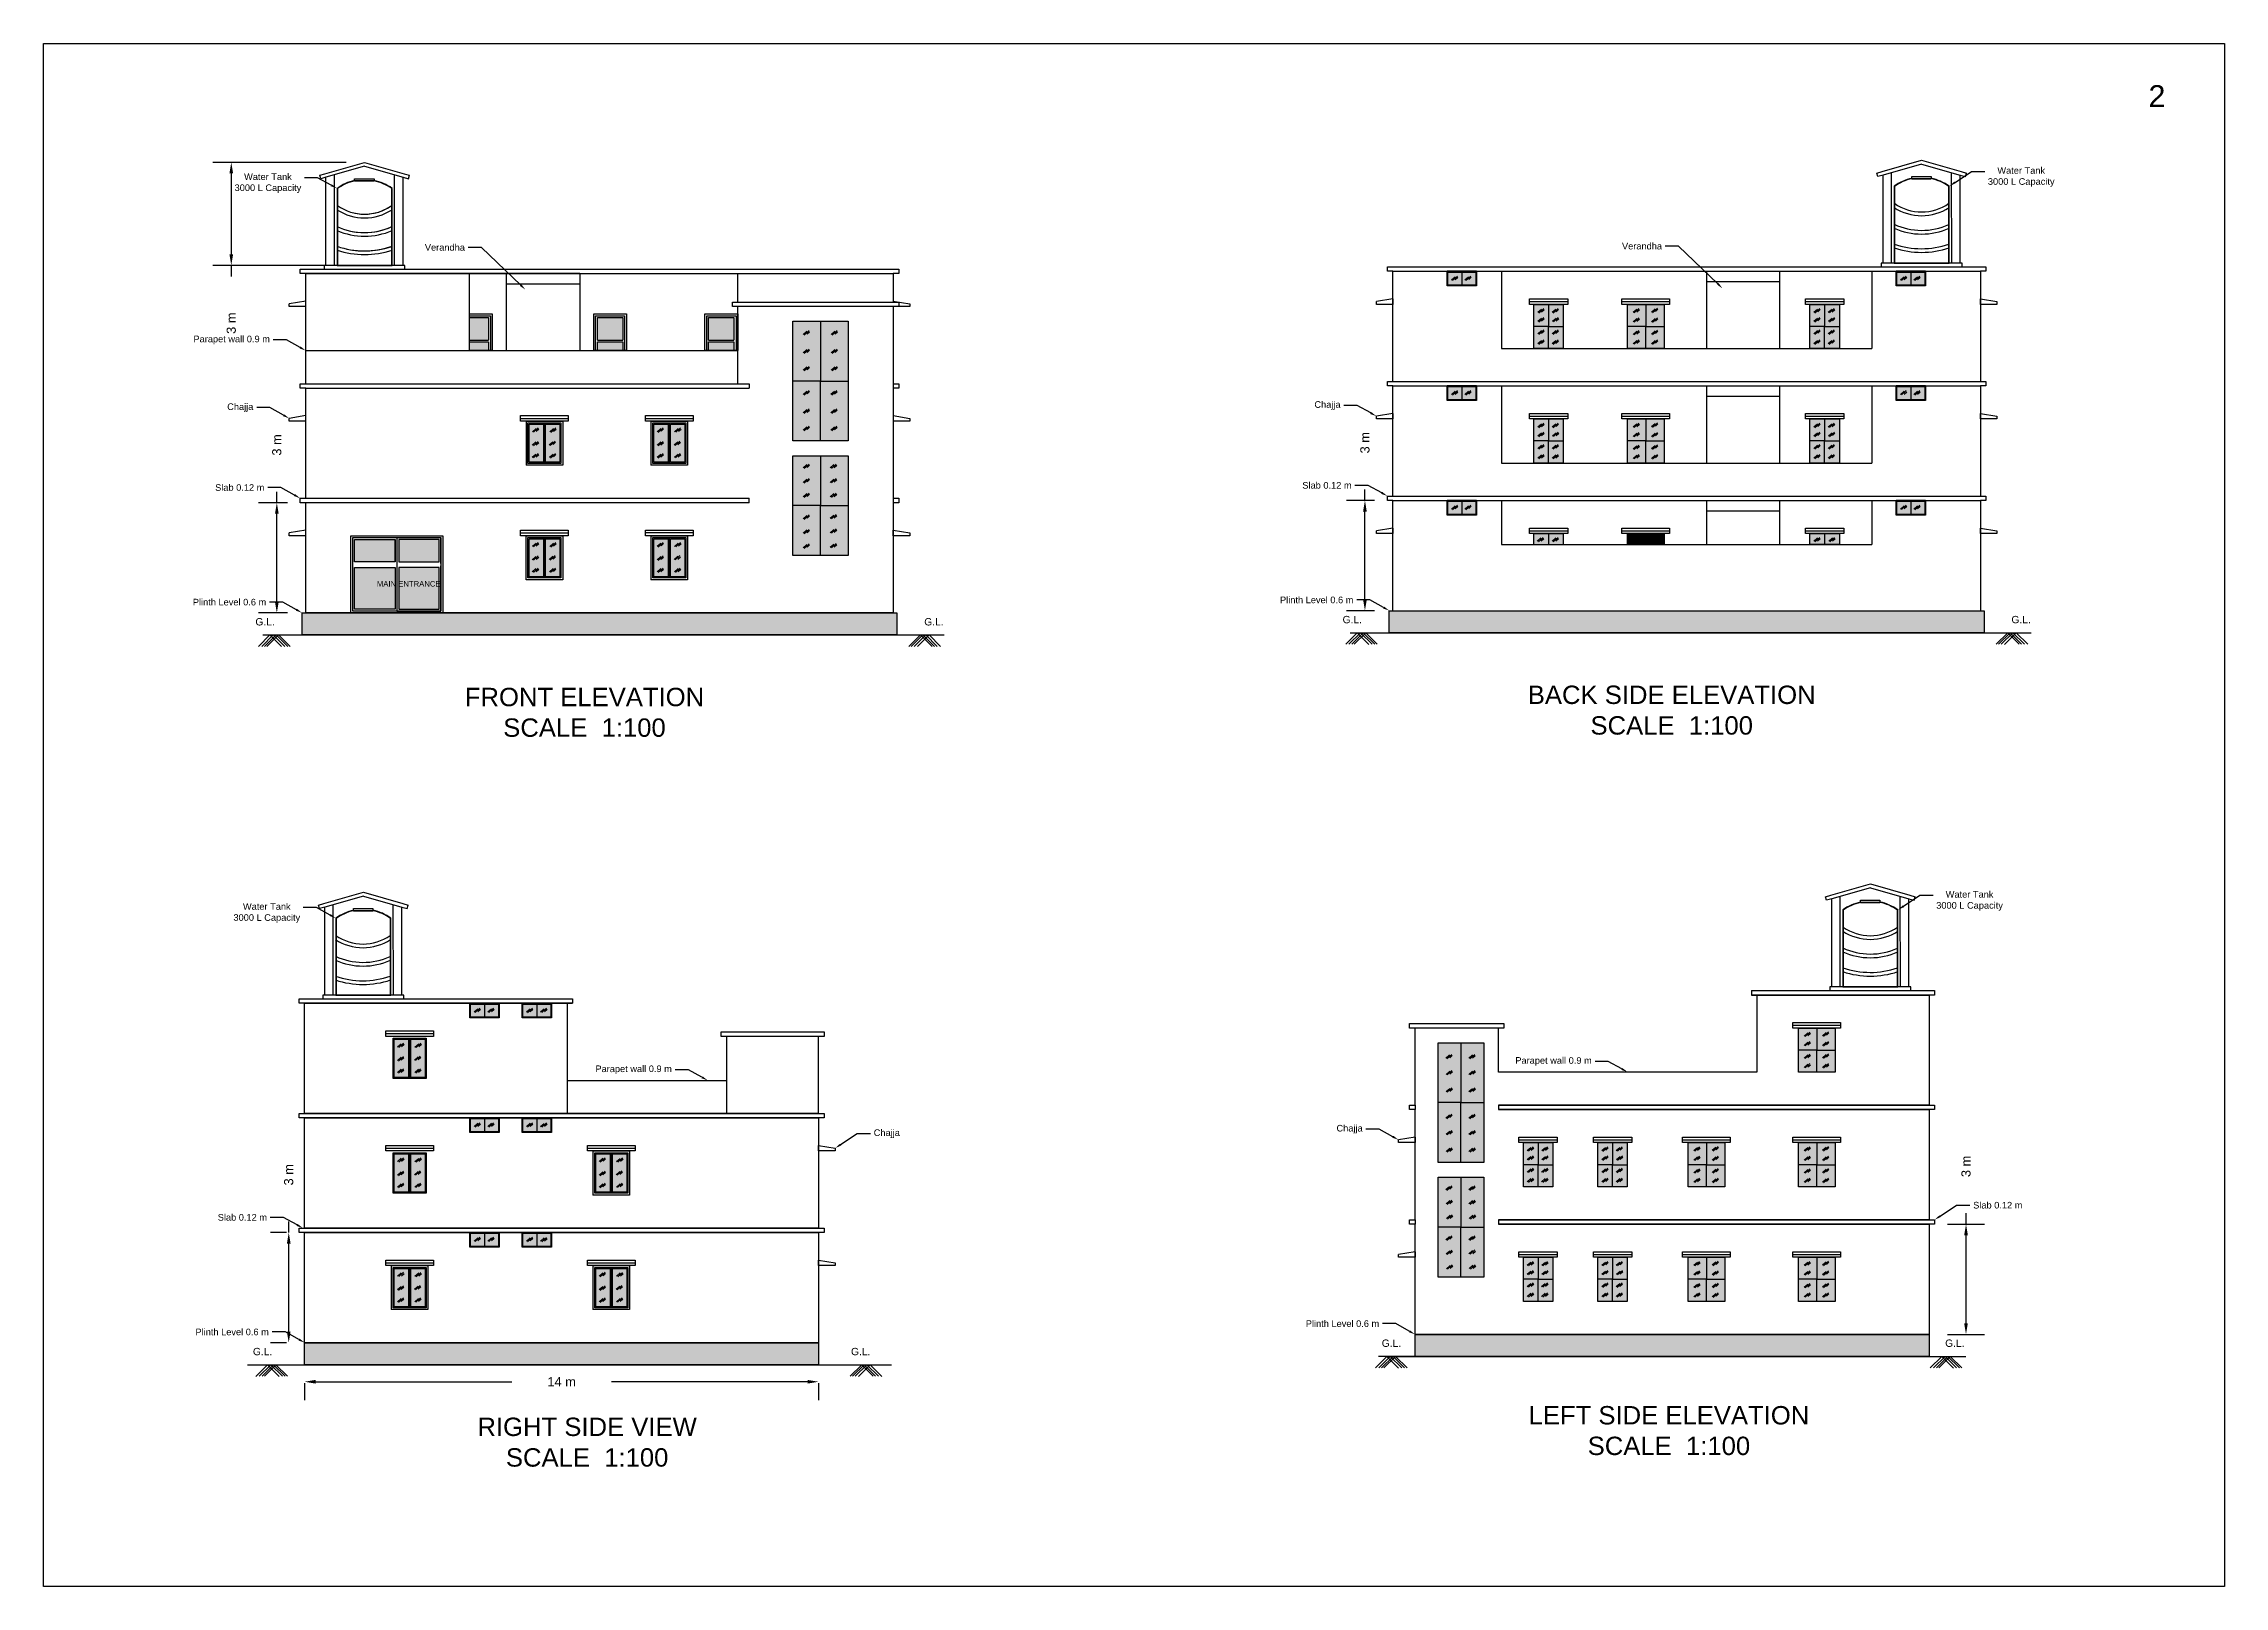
# Model space of a CAD drawing. Header units: metres. Extents: x 110.99 to 114.47, y 64.05 to 69.57.
# Drawn here: x 111.979 to 112.573, y 66.685 to 67.105 of the extents above; entities that cross this region are included whole.
import ezdxf
from ezdxf import colors
from ezdxf.entities.mleader import LeaderData, LeaderLine
from ezdxf.math import Vec2, Vec3

# ---------------------------------------------------------------- set-up
doc = ezdxf.new("R2010")
doc.units = ezdxf.units.M
doc.header["$MEASUREMENT"] = 0
for name, color, linetype in [('1.WALL', 7, 'Continuous'), ('3.WINDOW', 4, 'Continuous'), ('8.TEXT', 7, 'Continuous'), ('DIMENSION', 9, 'Continuous'), ('SCALE', 3, 'Continuous'), ('SECTION LINE', 3, 'Continuous')]:
    doc.layers.add(name, color=color, linetype=linetype)
doc.styles.get("Standard").update_dxf_attribs({"font": 'arial.ttf'})
doc.dimstyles.new('ISO-25', dxfattribs={"dimtxt": 0.0025, "dimasz": 0.003, "dimexe": 0.005, "dimexo": 0.005, "dimgap": 0.01, "dimtad": 0, "dimdsep": 46, "dimtxsty": 'Standard', "dimcen": 2.5, "dimadec": 0, "dimazin": 0, "dimtfac": 1, "dimtmove": 0, "dimatfit": 3, "dimfxl": 1, "dimarcsym": 0})

msp = doc.modelspace()

# ---------------------------------------------------------------- texts
at = {"color": 1, "ltscale": 0.05, "insert": (112.55271, 67.09371), "char_height": 0.005915, "attachment_point": 1}
msp.add_mtext_dynamic_manual_height_columns('{\\C7;2}', width=0.0057503, gutter_width=0.03697, heights=[0], dxfattribs=at)
at = {"layer": '8.TEXT', "attachment_point": 1}
for s, width, insert, char_height in [('MAIN ENTRANCE', 0.024944, (112.07014, 66.9587), 0.0015), ('\\pxqc;FRONT ELEVATION \\PSCALE  1:100', 0.1060977, (112.07364, 66.92964), 0.005), ('\\pxqc;BACK SIDE ELEVATION \\PSCALE  1:100', 0.1060977, (112.36978, 66.93024), 0.005), ('\\pxqc;RIGHT SIDE VIEW \\PSCALE  1:100', 0.1060977, (112.07436, 66.73095), 0.005), ('\\pxqc;LEFT SIDE ELEVATION \\PSCALE  1:100', 0.1060977, (112.36902, 66.7341), 0.005)]:
    msp.add_mtext_dynamic_manual_height_columns(s, width=width, gutter_width=0.01, heights=[0], dxfattribs=dict(at, insert=insert, char_height=char_height))
at = {"layer": '8.TEXT', "color": 7, "char_height": 0.002}
for s, insert, attachment_point in [('G.L.', (112.04233, 66.94862), 3), ('G.L.', (112.21923, 66.94862), 1), ('G.L.', (112.33846, 66.94922), 3), ('G.L.', (112.51536, 66.94922), 1), ('G.L.', (112.04165, 66.74994), 3), ('G.L.', (112.19928, 66.74994), 1), ('\\pxqc;G.L{\\C3;.}', (112.33401, 66.75222), 1), ('\\pxqc;G.L.', (112.48747, 66.75222), 1)]:
    msp.add_mtext_dynamic_manual_height_columns(s, width=0.024944, gutter_width=0.01, heights=[0], dxfattribs=dict(at, insert=insert, attachment_point=attachment_point))

# ---------------------------------------------------------------- blocks, each defined once
blk = doc.blocks.new('*D118')
at = {"layer": '1.WALL', "color": 0, "linetype": 'Continuous', "lineweight": -2, "transparency": 16777216}
for p, q in [((112.04578, 66.98004), (112.03789, 66.98004)), ((112.04289, 66.98004), (112.04289, 66.98304)), ((112.04289, 66.95304), (112.04289, 66.97704)), ((112.04578, 66.95004), (112.03789, 66.95004))]:
    blk.add_line(p, q, dxfattribs=at)
at = {"layer": '1.WALL', "color": 0, "linetype": 'Continuous', "transparency": 16777216}
for points in [[(112.04239, 66.97704), (112.04339, 66.97704), (112.04289, 66.98004)], [(112.04239, 66.95304), (112.04339, 66.95304), (112.04289, 66.95004)]]:
    blk.add_solid(points, dxfattribs=at)
at = {"layer": 'Defpoints', "color": 0, "linetype": 'Continuous', "transparency": 16777216}
for p in [(112.04289, 66.98004), (112.05078, 66.98004), (112.05078, 66.95004)]:
    blk.add_point(p, dxfattribs=at)
at = {"layer": '1.WALL', "color": 0, "linetype": 'Continuous', "transparency": 16777216, "insert": (112.04289, 66.99576), "char_height": 0.0025, "attachment_point": 5, "rotation": 90}
blk.add_mtext('3 m', dxfattribs=at)
blk = doc.blocks.new('*D121')
at = {"layer": '1.WALL', "color": 0, "linetype": 'Continuous', "lineweight": -2, "transparency": 16777216}
for p, q in [((112.06178, 67.07268), (112.02548, 67.07268)), ((112.03048, 67.06968), (112.03048, 67.04764)), ((112.06178, 67.04464), (112.02548, 67.04464)), ((112.03048, 67.04464), (112.03048, 67.04164))]:
    blk.add_line(p, q, dxfattribs=at)
at = {"layer": '1.WALL', "color": 0, "linetype": 'Continuous', "transparency": 16777216}
for points in [[(112.02998, 67.06968), (112.03098, 67.06968), (112.03048, 67.07268)], [(112.02998, 67.04764), (112.03098, 67.04764), (112.03048, 67.04464)]]:
    blk.add_solid(points, dxfattribs=at)
at = {"layer": 'Defpoints', "color": 0, "linetype": 'Continuous', "transparency": 16777216}
for p in [(112.06678, 67.07268), (112.03048, 67.04464), (112.06678, 67.04464)]:
    blk.add_point(p, dxfattribs=at)
at = {"layer": '1.WALL', "color": 0, "linetype": 'Continuous', "transparency": 16777216, "insert": (112.03048, 67.02891), "char_height": 0.0025, "attachment_point": 5, "rotation": 90}
blk.add_mtext('3 m', dxfattribs=at)
blk = doc.blocks.new('*D122')
at = {"layer": '1.WALL', "color": 0, "linetype": 'Continuous', "lineweight": -2, "transparency": 16777216}
for p, q in [((112.49793, 66.78361), (112.50799, 66.78361)), ((112.50299, 66.78361), (112.50299, 66.78661)), ((112.50299, 66.75661), (112.50299, 66.78061)), ((112.49793, 66.75361), (112.50799, 66.75361))]:
    blk.add_line(p, q, dxfattribs=at)
at = {"layer": '1.WALL', "color": 0, "linetype": 'Continuous', "transparency": 16777216}
for points in [[(112.50249, 66.78061), (112.50349, 66.78061), (112.50299, 66.78361)], [(112.50249, 66.75661), (112.50349, 66.75661), (112.50299, 66.75361)]]:
    blk.add_solid(points, dxfattribs=at)
at = {"layer": 'Defpoints', "color": 0, "linetype": 'Continuous', "transparency": 16777216}
for p in [(112.49293, 66.78361), (112.50299, 66.78361), (112.49293, 66.75361)]:
    blk.add_point(p, dxfattribs=at)
at = {"layer": '1.WALL', "color": 0, "linetype": 'Continuous', "transparency": 16777216, "insert": (112.50299, 66.79934), "char_height": 0.0025, "attachment_point": 5, "rotation": 90}
blk.add_mtext('3 m', dxfattribs=at)
blk = doc.blocks.new('*D123')
at = {"layer": '1.WALL', "color": 0, "linetype": 'Continuous', "lineweight": -2, "transparency": 16777216}
for p, q in [((112.34191, 66.98064), (112.33427, 66.98064)), ((112.33927, 66.98064), (112.33927, 66.98364)), ((112.33927, 66.95364), (112.33927, 66.97764)), ((112.34191, 66.95064), (112.33427, 66.95064))]:
    blk.add_line(p, q, dxfattribs=at)
at = {"layer": '1.WALL', "color": 0, "linetype": 'Continuous', "transparency": 16777216}
for points in [[(112.33877, 66.97764), (112.33977, 66.97764), (112.33927, 66.98064)], [(112.33877, 66.95364), (112.33977, 66.95364), (112.33927, 66.95064)]]:
    blk.add_solid(points, dxfattribs=at)
at = {"layer": 'Defpoints', "color": 0, "linetype": 'Continuous', "transparency": 16777216}
for p in [(112.33927, 66.98064), (112.34691, 66.98064), (112.34691, 66.95064)]:
    blk.add_point(p, dxfattribs=at)
at = {"layer": '1.WALL', "color": 0, "linetype": 'Continuous', "transparency": 16777216, "insert": (112.33927, 66.99636), "char_height": 0.0025, "attachment_point": 5, "rotation": 90}
blk.add_mtext('3 m', dxfattribs=at)
blk = doc.blocks.new('*D124')
at = {"layer": '1.WALL', "color": 0, "linetype": 'Continuous', "lineweight": -2, "transparency": 16777216}
for p, q in [((112.04613, 66.78135), (112.04613, 66.78435)), ((112.04549, 66.78135), (112.04113, 66.78135)), ((112.04613, 66.75435), (112.04613, 66.77835)), ((112.04549, 66.75135), (112.04113, 66.75135))]:
    blk.add_line(p, q, dxfattribs=at)
at = {"layer": '1.WALL', "color": 0, "linetype": 'Continuous', "transparency": 16777216}
for points in [[(112.04563, 66.77835), (112.04663, 66.77835), (112.04613, 66.78135)], [(112.04563, 66.75435), (112.04663, 66.75435), (112.04613, 66.75135)]]:
    blk.add_solid(points, dxfattribs=at)
at = {"layer": 'Defpoints', "color": 0, "linetype": 'Continuous', "transparency": 16777216}
for p in [(112.04613, 66.78135), (112.05049, 66.78135), (112.05049, 66.75135)]:
    blk.add_point(p, dxfattribs=at)
at = {"layer": '1.WALL', "color": 0, "linetype": 'Continuous', "transparency": 16777216, "insert": (112.04613, 66.79707), "char_height": 0.0025, "attachment_point": 5, "rotation": 90}
blk.add_mtext('3 m', dxfattribs=at)
blk = doc.blocks.new('*D125')
at = {"layer": '1.WALL', "color": 0, "linetype": 'Continuous', "lineweight": -2, "transparency": 16777216}
for p, q in [((112.05046, 66.74035), (112.05046, 66.73572)), ((112.05346, 66.74072), (112.10688, 66.74072)), ((112.18746, 66.74072), (112.13404, 66.74072)), ((112.19046, 66.74035), (112.19046, 66.73572))]:
    blk.add_line(p, q, dxfattribs=at)
at = {"layer": '1.WALL', "color": 0, "linetype": 'Continuous', "transparency": 16777216}
for points in [[(112.05346, 66.74122), (112.05346, 66.74022), (112.05046, 66.74072)], [(112.18746, 66.74122), (112.18746, 66.74022), (112.19046, 66.74072)]]:
    blk.add_solid(points, dxfattribs=at)
at = {"layer": 'Defpoints', "color": 0, "linetype": 'Continuous', "transparency": 16777216}
for p in [(112.05046, 66.74535), (112.19046, 66.74535), (112.19046, 66.74072)]:
    blk.add_point(p, dxfattribs=at)
at = {"layer": '1.WALL', "color": 0, "linetype": 'Continuous', "transparency": 16777216, "insert": (112.12046, 66.74072), "char_height": 0.0025, "attachment_point": 5}
blk.add_mtext('14 m', dxfattribs=at)

# ---------------------------------------------------------------- dimensions: what is measured, and where the dimension line sits
at = {"layer": '1.WALL', "color": 7, "linetype": 'Continuous'}
for base, p1, p2, picture, middle in [((112.03048, 67.04464), (112.06678, 67.07268), (112.06678, 67.04464), '*D121', (112.03048, 67.02891)), ((112.04289, 66.98004), (112.05078, 66.95004), (112.05078, 66.98004), '*D118', (112.04289, 66.99576)), ((112.33927, 66.98064), (112.34691, 66.95064), (112.34691, 66.98064), '*D123', (112.33927, 66.99636)), ((112.50299, 66.78361), (112.49293, 66.75361), (112.49293, 66.78361), '*D122', (112.50299, 66.79934)), ((112.04613, 66.78135), (112.05049, 66.75135), (112.05049, 66.78135), '*D124', (112.04613, 66.79707))]:
    dim = msp.add_linear_dim(base=base, p1=p1, p2=p2, angle=90, text='3 m', dimstyle='ISO-25', dxfattribs=at)
    dim.commit()
    dim.dimension.update_dxf_attribs({"geometry": picture, "text_midpoint": middle})
dim = msp.add_linear_dim(base=(112.19046, 66.74072), p1=(112.05046, 66.74535), p2=(112.19046, 66.74535), text='14 m', dimstyle='ISO-25', dxfattribs=at)
dim.commit()
dim.dimension.update_dxf_attribs({"geometry": '*D125', "text_midpoint": (112.12046, 66.74072)})

# ---------------------------------------------------------------- hatches: boundary and pattern name
at = {"linetype": 'Continuous'}
h = msp.add_hatch(color=7, dxfattribs=at)
h.set_gradient(color1=(0, 255, 255), color2=(122, 175, 223), tint=1, name='INVCYLINDER')
h.paths.add_polyline_path([(112.38929, 67.03404), (112.38529, 67.03404), (112.38529, 67.02804), (112.38929, 67.02804)])
h.paths.add_polyline_path([(112.39329, 67.03404), (112.38929, 67.03404), (112.38929, 67.02804), (112.39329, 67.02804)])
h.paths.add_polyline_path([(112.39329, 67.02804), (112.38929, 67.02804), (112.38929, 67.02204), (112.39329, 67.02204)])
h.paths.add_polyline_path([(112.38929, 67.02804), (112.38529, 67.02804), (112.38529, 67.02204), (112.38929, 67.02204)])
h = msp.add_hatch(color=7, dxfattribs=at)
h.set_gradient(color1=(0, 255, 255), color2=(122, 175, 223), tint=1, name='INVCYLINDER')
h.paths.add_polyline_path([(112.41575, 67.03404), (112.41075, 67.03404), (112.41075, 67.02804), (112.41575, 67.02804)])
h.paths.add_polyline_path([(112.42075, 67.03404), (112.41575, 67.03404), (112.41575, 67.02804), (112.42075, 67.02804)])
h.paths.add_polyline_path([(112.42075, 67.02804), (112.41575, 67.02804), (112.41575, 67.02204), (112.42075, 67.02204)])
h.paths.add_polyline_path([(112.41575, 67.02804), (112.41075, 67.02804), (112.41075, 67.02204), (112.41575, 67.02204)])
h = msp.add_hatch(color=7, dxfattribs=at)
h.set_gradient(color1=(0, 255, 255), color2=(122, 175, 223), tint=1, name='INVCYLINDER')
h.paths.add_polyline_path([(112.46449, 67.03404), (112.46049, 67.03404), (112.46049, 67.02804), (112.46449, 67.02804)])
h.paths.add_polyline_path([(112.46849, 67.03404), (112.46449, 67.03404), (112.46449, 67.02804), (112.46849, 67.02804)])
h.paths.add_polyline_path([(112.46849, 67.02804), (112.46449, 67.02804), (112.46449, 67.02204), (112.46849, 67.02204)])
h.paths.add_polyline_path([(112.46449, 67.02804), (112.46049, 67.02804), (112.46049, 67.02204), (112.46449, 67.02204)])
at = {"linetype": 'Continuous', "true_color": 0x991b1e}
h = msp.add_hatch(color=244, dxfattribs=at)
h.dxf.hatch_style = 1
h.paths.add_polyline_path([(112.07508, 66.97004), (112.06408, 66.97004), (112.06408, 66.96394), (112.07508, 66.96394)])
h.paths.add_polyline_path([(112.08708, 66.97004), (112.07608, 66.97004), (112.07608, 66.96394), (112.08708, 66.96394)])
h.paths.add_polyline_path([(112.08708, 66.96237), (112.07608, 66.96237), (112.07608, 66.95104), (112.08708, 66.95104)])
h.paths.add_polyline_path([(112.07508, 66.96237), (112.06408, 66.96237), (112.06408, 66.95104), (112.07508, 66.95104)])
h.paths.add_polyline_path([(112.10058, 67.03044), (112.09538, 67.03044), (112.09538, 67.02432), (112.10058, 67.02432)])
h.paths.add_polyline_path([(112.10058, 67.02382), (112.09538, 67.02382), (112.09538, 67.02144), (112.10058, 67.02144)])
h.paths.add_polyline_path([(112.13709, 67.03044), (112.13019, 67.03044), (112.13019, 67.02432), (112.13709, 67.02432)])
h.paths.add_polyline_path([(112.13709, 67.02382), (112.13019, 67.02382), (112.13019, 67.02144), (112.13709, 67.02144)])
h.paths.add_polyline_path([(112.16737, 67.03044), (112.16048, 67.03044), (112.16048, 67.02432), (112.16737, 67.02432)])
h.paths.add_polyline_path([(112.16737, 67.02382), (112.16048, 67.02382), (112.16048, 67.02144), (112.16737, 67.02144)])
h.paths.add_polyline_path([(112.06961, 66.95635), (112.0877, 66.95635), (112.0877, 66.95944), (112.06961, 66.95944)], flags=9)
at = {"linetype": 'Continuous'}
h = msp.add_hatch(color=7, dxfattribs=at)
h.set_gradient(color1=(0, 255, 255), color2=(122, 175, 223), tint=1, name='INVCYLINDER')
h.paths.add_polyline_path([(112.38929, 67.00284), (112.38529, 67.00284), (112.38529, 66.99684), (112.38929, 66.99684)])
h.paths.add_polyline_path([(112.39329, 67.00284), (112.38929, 67.00284), (112.38929, 66.99684), (112.39329, 66.99684)])
h.paths.add_polyline_path([(112.39329, 66.99684), (112.38929, 66.99684), (112.38929, 66.99084), (112.39329, 66.99084)])
h.paths.add_polyline_path([(112.38929, 66.99684), (112.38529, 66.99684), (112.38529, 66.99084), (112.38929, 66.99084)])
h = msp.add_hatch(color=7, dxfattribs=at)
h.set_gradient(color1=(0, 255, 255), color2=(122, 175, 223), tint=1, name='INVCYLINDER')
h.paths.add_polyline_path([(112.41575, 67.00284), (112.41075, 67.00284), (112.41075, 66.99684), (112.41575, 66.99684)])
h.paths.add_polyline_path([(112.42075, 67.00284), (112.41575, 67.00284), (112.41575, 66.99684), (112.42075, 66.99684)])
h.paths.add_polyline_path([(112.42075, 66.99684), (112.41575, 66.99684), (112.41575, 66.99084), (112.42075, 66.99084)])
h.paths.add_polyline_path([(112.41575, 66.99684), (112.41075, 66.99684), (112.41075, 66.99084), (112.41575, 66.99084)])
h = msp.add_hatch(color=7, dxfattribs=at)
h.set_gradient(color1=(0, 255, 255), color2=(122, 175, 223), tint=1, name='INVCYLINDER')
h.paths.add_polyline_path([(112.46449, 67.00284), (112.46049, 67.00284), (112.46049, 66.99684), (112.46449, 66.99684)])
h.paths.add_polyline_path([(112.46849, 67.00284), (112.46449, 67.00284), (112.46449, 66.99684), (112.46849, 66.99684)])
h.paths.add_polyline_path([(112.46849, 66.99684), (112.46449, 66.99684), (112.46449, 66.99084), (112.46849, 66.99084)])
h.paths.add_polyline_path([(112.46449, 66.99684), (112.46049, 66.99684), (112.46049, 66.99084), (112.46449, 66.99084)])
h = msp.add_hatch(color=7, dxfattribs=at)
h.set_gradient(color1=(0, 255, 255), color2=(122, 175, 223), tint=1)
h.paths.add_polyline_path([(112.38929, 66.97164), (112.38529, 66.97164), (112.38529, 66.96864), (112.38929, 66.96864)])
h.paths.add_polyline_path([(112.39329, 66.97164), (112.38929, 66.97164), (112.38929, 66.96864), (112.39329, 66.96864)])
h.paths.add_polyline_path([(112.46449, 66.97164), (112.46049, 66.97164), (112.46049, 66.96864), (112.46449, 66.96864)])
h.paths.add_polyline_path([(112.46849, 66.97164), (112.46449, 66.97164), (112.46449, 66.96864), (112.46849, 66.96864)])
h = msp.add_hatch(color=7, dxfattribs=at)
h.set_gradient(color1=(0, 255, 255), color2=(122, 175, 223), tint=1)
h.paths.add_polyline_path([(112.41575, 66.96864), (112.41575, 66.97164), (112.41075, 66.97164), (112.41075, 66.96864)])
h = msp.add_hatch(color=7, dxfattribs=at)
h.set_gradient(color1=(0, 255, 255), color2=(122, 175, 223), tint=1, name='INVCYLINDER')
h.paths.add_polyline_path([(112.41575, 66.96864), (112.42075, 66.96864), (112.42075, 66.97164), (112.41575, 66.97164)])
h = msp.add_hatch(color=7, dxfattribs=at)
h.set_gradient(color1=(0, 255, 255), color2=(122, 175, 223), tint=1, name='INVCYLINDER')
h.paths.add_polyline_path([(112.46233, 66.83701), (112.45733, 66.83701), (112.45733, 66.83101), (112.46233, 66.83101)])
h.paths.add_polyline_path([(112.46733, 66.83701), (112.46233, 66.83701), (112.46233, 66.83101), (112.46733, 66.83101)])
h.paths.add_polyline_path([(112.46733, 66.83101), (112.46233, 66.83101), (112.46233, 66.82501), (112.46733, 66.82501)])
h.paths.add_polyline_path([(112.46233, 66.83101), (112.45733, 66.83101), (112.45733, 66.82501), (112.46233, 66.82501)])
h = msp.add_hatch(color=7, dxfattribs=at)
h.set_gradient(color1=(0, 255, 255), color2=(122, 175, 223), tint=1, name='INVCYLINDER')
h.paths.add_polyline_path([(112.36543, 66.83301), (112.35918, 66.83301), (112.35918, 66.81671), (112.36543, 66.81671)])
h.paths.add_polyline_path([(112.37168, 66.83301), (112.36543, 66.83301), (112.36543, 66.81671), (112.37168, 66.81671)])
h.paths.add_polyline_path([(112.37168, 66.81671), (112.36543, 66.81671), (112.36543, 66.80041), (112.37168, 66.80041)])
h.paths.add_polyline_path([(112.36543, 66.81671), (112.35918, 66.81671), (112.35918, 66.80041), (112.36543, 66.80041)])
h.paths.add_polyline_path([(112.36543, 66.79641), (112.35918, 66.79641), (112.35918, 66.78281), (112.36543, 66.78281)])
h.paths.add_polyline_path([(112.37168, 66.79641), (112.36543, 66.79641), (112.36543, 66.78281), (112.37168, 66.78281)])
h.paths.add_polyline_path([(112.37168, 66.78281), (112.36543, 66.78281), (112.36543, 66.76921), (112.37168, 66.76921)])
h.paths.add_polyline_path([(112.36543, 66.78281), (112.35918, 66.78281), (112.35918, 66.76921), (112.36543, 66.76921)])
h = msp.add_hatch(color=7, dxfattribs=at)
h.set_gradient(color1=(0, 255, 255), color2=(122, 175, 223), tint=1, name='INVCYLINDER')
h.paths.add_polyline_path([(112.38643, 66.80581), (112.38243, 66.80581), (112.38243, 66.79981), (112.38643, 66.79981)])
h.paths.add_polyline_path([(112.39043, 66.80581), (112.38643, 66.80581), (112.38643, 66.79981), (112.39043, 66.79981)])
h.paths.add_polyline_path([(112.39043, 66.79981), (112.38643, 66.79981), (112.38643, 66.79381), (112.39043, 66.79381)])
h.paths.add_polyline_path([(112.38643, 66.79981), (112.38243, 66.79981), (112.38243, 66.79381), (112.38643, 66.79381)])
h.paths.add_polyline_path([(112.40673, 66.80581), (112.40273, 66.80581), (112.40273, 66.79981), (112.40673, 66.79981)])
h.paths.add_polyline_path([(112.41073, 66.80581), (112.40673, 66.80581), (112.40673, 66.79981), (112.41073, 66.79981)])
h.paths.add_polyline_path([(112.41073, 66.79981), (112.40673, 66.79981), (112.40673, 66.79381), (112.41073, 66.79381)])
h.paths.add_polyline_path([(112.40673, 66.79981), (112.40273, 66.79981), (112.40273, 66.79381), (112.40673, 66.79381)])
h.paths.add_polyline_path([(112.43228, 66.80581), (112.42728, 66.80581), (112.42728, 66.79981), (112.43228, 66.79981)])
h.paths.add_polyline_path([(112.43728, 66.80581), (112.43228, 66.80581), (112.43228, 66.79981), (112.43728, 66.79981)])
h.paths.add_polyline_path([(112.43728, 66.79981), (112.43228, 66.79981), (112.43228, 66.79381), (112.43728, 66.79381)])
h.paths.add_polyline_path([(112.43228, 66.79981), (112.42728, 66.79981), (112.42728, 66.79381), (112.43228, 66.79381)])
h.paths.add_polyline_path([(112.46733, 66.80581), (112.46233, 66.80581), (112.46233, 66.79981), (112.46733, 66.79981)])
h.paths.add_polyline_path([(112.46233, 66.80581), (112.45733, 66.80581), (112.45733, 66.79981), (112.46233, 66.79981)])
h.paths.add_polyline_path([(112.46733, 66.79981), (112.46233, 66.79981), (112.46233, 66.79381), (112.46733, 66.79381)])
h.paths.add_polyline_path([(112.46233, 66.79981), (112.45733, 66.79981), (112.45733, 66.79381), (112.46233, 66.79381)])
h = msp.add_hatch(color=7, dxfattribs=at)
h.set_gradient(color1=(0, 255, 255), color2=(122, 175, 223), tint=1, name='INVCYLINDER')
h.paths.add_polyline_path([(112.38643, 66.77461), (112.38243, 66.77461), (112.38243, 66.76861), (112.38643, 66.76861)])
h.paths.add_polyline_path([(112.39043, 66.77461), (112.38643, 66.77461), (112.38643, 66.76861), (112.39043, 66.76861)])
h.paths.add_polyline_path([(112.39043, 66.76861), (112.38643, 66.76861), (112.38643, 66.76261), (112.39043, 66.76261)])
h.paths.add_polyline_path([(112.38643, 66.76861), (112.38243, 66.76861), (112.38243, 66.76261), (112.38643, 66.76261)])
h.paths.add_polyline_path([(112.40673, 66.77461), (112.40273, 66.77461), (112.40273, 66.76861), (112.40673, 66.76861)])
h.paths.add_polyline_path([(112.41073, 66.77461), (112.40673, 66.77461), (112.40673, 66.76861), (112.41073, 66.76861)])
h.paths.add_polyline_path([(112.41073, 66.76861), (112.40673, 66.76861), (112.40673, 66.76261), (112.41073, 66.76261)])
h.paths.add_polyline_path([(112.40673, 66.76861), (112.40273, 66.76861), (112.40273, 66.76261), (112.40673, 66.76261)])
h.paths.add_polyline_path([(112.43228, 66.77461), (112.42728, 66.77461), (112.42728, 66.76861), (112.43228, 66.76861)])
h.paths.add_polyline_path([(112.43728, 66.77461), (112.43228, 66.77461), (112.43228, 66.76861), (112.43728, 66.76861)])
h.paths.add_polyline_path([(112.43728, 66.76861), (112.43228, 66.76861), (112.43228, 66.76261), (112.43728, 66.76261)])
h.paths.add_polyline_path([(112.43228, 66.76861), (112.42728, 66.76861), (112.42728, 66.76261), (112.43228, 66.76261)])
h.paths.add_polyline_path([(112.46733, 66.77461), (112.46233, 66.77461), (112.46233, 66.76861), (112.46733, 66.76861)])
h.paths.add_polyline_path([(112.46233, 66.77461), (112.45733, 66.77461), (112.45733, 66.76861), (112.46233, 66.76861)])
h.paths.add_polyline_path([(112.46733, 66.76861), (112.46233, 66.76861), (112.46233, 66.76261), (112.46733, 66.76261)])
h.paths.add_polyline_path([(112.46233, 66.76861), (112.45733, 66.76861), (112.45733, 66.76261), (112.46233, 66.76261)])
at = {"linetype": 'Continuous', "true_color": 0xcd6928}
h = msp.add_hatch(dxfattribs=at)
h.set_pattern_fill('GRAVEL', color=32, scale=0.003, style=0)
h.set_pattern_definition([(228.012788, (111.76473506, 66.39968723), (-0.024, -0.027), [0.000403608, -0.039957264]), (184.96974, (111.76446506, 66.39938723), (0.036, 0.003), [0.000692604, -0.068567774]), (132.510447, (111.76377506, 66.39932723), (0.03, -0.033), [0.000488364, -0.048348098]), (267.27369, (111.76260506, 66.39857723), (0.003, 0.06), [0.000630714, -0.062440674]), (292.833654, (111.76257506, 66.39794723), (-0.015, 0.036), [0.000618465, -0.06122812]), (357.27369, (111.76281506, 66.39737723), (-0.06, 0.003), [0.000630714, -0.062440674]), (37.69424, (111.76344506, 66.39734723), (-0.039, -0.03), [0.000834087, -0.082574546]), (72.255328, (111.76410506, 66.39785723), (0.021, 0.066), [0.000787464, -0.077958964]), (121.429566, (111.76434506, 66.39860723), (-0.024, 0.039), [0.00063285, -0.06265222]), (175.23636, (111.76401506, 66.39914723), (0.033, -0.003), [0.000722496, -0.035402288]), (222.397438, (111.76329506, 66.39920723), (-0.036, -0.033), [0.000934344, -0.092500125]), (138.814075, (111.76557506, 66.39854723), (-0.021, 0.018), [0.000318903, -0.031571534]), (171.469234, (111.76533506, 66.39875723), (0.039, -0.006), [0.000606711, -0.060064534]), (225, (111.764735, 66.3988472), (-3e-19, -0.003), [0.000424263, -0.003818378]), (203.19859, (111.76452506, 66.39920723), (0.015, 0.006), [0.000228474, -0.022618845]), (291.80141, (111.76431506, 66.39911723), (-0.003, 0.009), [0.000323109, -0.015832385]), (30.96376, (111.76443506, 66.39881723), (0.009, 0.006), [0.000524787, -0.016968069]), (161.56505, (111.7648851, 66.3990872), (0.006, -0.003), [0.000379473, -0.00910736]), (16.38954, (111.76257506, 66.39911723), (0.03, 0.009), [0.0005316, -0.052628535]), (70.346176, (111.76308506, 66.39926723), (-0.012, -0.033), [0.000445983, -0.044152223]), (293.19859, (111.76488506, 66.39968723), (-0.006, 0.015), [0.000456945, -0.022390374]), (343.61046, (111.76506506, 66.39926723), (-0.03, 0.009), [0.0005316, -0.052628535]), (339.443955, (111.76257506, 66.39725723), (-0.015, 0.006), [0.00051264, -0.025119371]), (294.77514, (111.76305506, 66.39707723), (-0.015, 0.033), [0.000429534, -0.042523929]), (66.80141, (111.76491506, 66.39668723), (0.006, 0.015), [0.000456945, -0.022390374]), (17.354025, (111.76509506, 66.39710723), (-0.039, -0.012), [0.000502893, -0.049786271]), (69.443955, (111.76344506, 66.39668723), (-0.006, -0.015), [0.00025632, -0.025375691]), (101.30993, (111.76473506, 66.39668723), (-0.003, 0.012), [0.00015297, -0.015144089]), (165.96376, (111.7647051, 66.3968372), (0.009, -0.003), [0.000618465, -0.011750852]), (186.009006, (111.76410506, 66.39698723), (0.03, 0.003), [0.00057315, -0.05674177]), (303.69007, (111.7644351, 66.3985472), (-0.003, 0.006), [0.000432666, -0.010383988]), (353.157227, (111.76467506, 66.39818723), (0.051, -0.006), [0.000755382, -0.074782688]), (60.945396, (111.76542506, 66.39809723), (-0.012, -0.021), [0.000308868, -0.030578022]), (90, (111.765575, 66.3983672), (-0.003, 0.003), [0.00018, -0.00282]), (120.256437, (111.76404506, 66.39707723), (0.012, -0.021), [0.000416772, -0.04126056]), (48.012788, (111.76383506, 66.39743723), (0.024, 0.027), [0.000807216, -0.039553656]), (0, (111.764375, 66.3980372), (0.003, 0.003), [0.00078, -0.00222]), (325.304846, (111.76515506, 66.39803723), (0.03, -0.021), [0.000474342, -0.046959823]), (254.0546, (111.76554506, 66.39776723), (-0.003, -0.012), [0.000436806, -0.021403524]), (207.645975, (111.76542506, 66.39734723), (-0.057, -0.03), [0.000711195, -0.070408423]), (175.426079, (111.76479506, 66.39701723), (-0.039, 0.003), [0.000752397, -0.07448722])])
h.paths.add_polyline_path([(112.19046, 66.74535), (112.19046, 66.75135), (112.05046, 66.75135), (112.05046, 66.74535)])
h = msp.add_hatch(dxfattribs=at)
h.set_pattern_fill('GRAVEL', color=32, scale=0.003, style=0)
h.set_pattern_definition([(228.012788, (112.06720085, 66.40195301), (-0.024, -0.027), [0.000403608, -0.039957264]), (184.96974, (112.06693085, 66.40165301), (0.036, 0.003), [0.000692604, -0.068567774]), (132.510447, (112.06624085, 66.40159301), (0.03, -0.033), [0.000488364, -0.048348098]), (267.27369, (112.06507085, 66.40084301), (0.003, 0.06), [0.000630714, -0.062440674]), (292.833654, (112.06504085, 66.40021301), (-0.015, 0.036), [0.000618465, -0.06122812]), (357.27369, (112.06528085, 66.39964301), (-0.06, 0.003), [0.000630714, -0.062440674]), (37.69424, (112.06591085, 66.39961301), (-0.039, -0.03), [0.000834087, -0.082574546]), (72.255328, (112.06657085, 66.40012301), (0.021, 0.066), [0.000787464, -0.077958964]), (121.429566, (112.06681085, 66.40087301), (-0.024, 0.039), [0.00063285, -0.06265222]), (175.23636, (112.06648085, 66.40141301), (0.033, -0.003), [0.000722496, -0.035402288]), (222.397438, (112.06576085, 66.40147301), (-0.036, -0.033), [0.000934344, -0.092500125]), (138.814075, (112.06804085, 66.400813), (-0.021, 0.018), [0.000318903, -0.031571534]), (171.469234, (112.06780085, 66.40102301), (0.039, -0.006), [0.000606711, -0.060064534]), (225, (112.0672008, 66.401113), (-3e-19, -0.003), [0.000424263, -0.003818378]), (203.19859, (112.06699085, 66.401473), (0.015, 0.006), [0.000228474, -0.022618845]), (291.80141, (112.06678085, 66.401383), (-0.003, 0.009), [0.000323109, -0.015832385]), (30.96376, (112.06690085, 66.401083), (0.009, 0.006), [0.000524787, -0.016968069]), (161.56505, (112.0673508, 66.401353), (0.006, -0.003), [0.000379473, -0.00910736]), (16.38954, (112.06504085, 66.40138301), (0.03, 0.009), [0.0005316, -0.052628535]), (70.346176, (112.06555085, 66.40153301), (-0.012, -0.033), [0.000445983, -0.044152223]), (293.19859, (112.06735085, 66.401953), (-0.006, 0.015), [0.000456945, -0.022390374]), (343.61046, (112.06753085, 66.40153301), (-0.03, 0.009), [0.0005316, -0.052628535]), (339.443955, (112.06504085, 66.399523), (-0.015, 0.006), [0.00051264, -0.025119371]), (294.77514, (112.06552085, 66.39934301), (-0.015, 0.033), [0.000429534, -0.042523929]), (66.80141, (112.06738085, 66.398953), (0.006, 0.015), [0.000456945, -0.022390374]), (17.354025, (112.06756085, 66.39937301), (-0.039, -0.012), [0.000502893, -0.049786271]), (69.443955, (112.06591085, 66.398953), (-0.006, -0.015), [0.00025632, -0.025375691]), (101.30993, (112.06720085, 66.398953), (-0.003, 0.012), [0.00015297, -0.015144089]), (165.96376, (112.06717085, 66.399103), (0.009, -0.003), [0.000618465, -0.011750852]), (186.009006, (112.06657085, 66.39925301), (0.03, 0.003), [0.00057315, -0.05674177]), (303.69007, (112.06690085, 66.400813), (-0.003, 0.006), [0.000432666, -0.010383988]), (353.157227, (112.06714085, 66.40045301), (0.051, -0.006), [0.000755382, -0.074782688]), (60.945396, (112.06789085, 66.400363), (-0.012, -0.021), [0.000308868, -0.030578022]), (90, (112.0680408, 66.400633), (-0.003, 0.003), [0.00018, -0.00282]), (120.256437, (112.06651085, 66.39934301), (0.012, -0.021), [0.000416772, -0.04126056]), (48.012788, (112.06630085, 66.39970301), (0.024, 0.027), [0.000807216, -0.039553656]), (0, (112.0668408, 66.400303), (0.003, 0.003), [0.00078, -0.00222]), (325.304846, (112.06762085, 66.40030301), (0.03, -0.021), [0.000474342, -0.046959823]), (254.0546, (112.06801085, 66.400033), (-0.003, -0.012), [0.000436806, -0.021403524]), (207.645975, (112.06789085, 66.39961301), (-0.057, -0.03), [0.000711195, -0.070408423]), (175.426079, (112.06726085, 66.39928301), (-0.039, 0.003), [0.000752397, -0.07448722])])
h.paths.add_polyline_path([(112.49293, 66.74761), (112.49293, 66.75361), (112.35293, 66.75361), (112.35293, 66.74761)])
at = {"layer": '1.WALL'}
h = msp.add_hatch(color=7, dxfattribs=at)
h.set_gradient(color1=(0, 255, 255), color2=(122, 175, 223), tint=1, name='INVCYLINDER')
h.paths.add_polyline_path([(112.19098, 67.01314), (112.18348, 67.01314), (112.18348, 66.99684), (112.19098, 66.99684)])
h.paths.add_polyline_path([(112.19848, 67.01314), (112.19098, 67.01314), (112.19098, 66.99684), (112.19848, 66.99684)])
h.paths.add_polyline_path([(112.19848, 67.02944), (112.19098, 67.02944), (112.19098, 67.01314), (112.19848, 67.01314)])
h.paths.add_polyline_path([(112.19098, 67.02944), (112.18348, 67.02944), (112.18348, 67.01314), (112.19098, 67.01314)])
h.paths.add_polyline_path([(112.19098, 66.99284), (112.18348, 66.99284), (112.18348, 66.97924), (112.19098, 66.97924)])
h.paths.add_polyline_path([(112.19848, 66.99284), (112.19098, 66.99284), (112.19098, 66.97924), (112.19848, 66.97924)])
h.paths.add_polyline_path([(112.19098, 66.97924), (112.18348, 66.97924), (112.18348, 66.96564), (112.19098, 66.96564)])
h.paths.add_polyline_path([(112.19848, 66.97924), (112.19098, 66.97924), (112.19098, 66.96564), (112.19848, 66.96564)])
at = {"layer": '8.TEXT', "true_color": 0xcd6928}
h = msp.add_hatch(dxfattribs=at)
h.set_pattern_fill('GRAVEL', color=32, scale=0.003)
h.set_pattern_definition([(228.01279, (111.86630445, 66.68637213), (-0.024, -0.027), [0.000403608, -0.039957264]), (184.96974, (111.86603445, 66.68607213), (0.036, 0.003), [0.000692604, -0.068567774]), (132.510447, (111.86534445, 66.68601213), (0.03, -0.033), [0.000488364, -0.048348098]), (267.27369, (111.86417445, 66.68526213), (0.003, 0.06), [0.000630714, -0.062440674]), (292.833654, (111.86414445, 66.68463213), (-0.015, 0.036), [0.000618465, -0.06122812]), (357.27369, (111.86438445, 66.68406213), (-0.06, 0.003), [0.000630714, -0.062440674]), (37.69424, (111.86501445, 66.68403213), (-0.039, -0.03), [0.000834087, -0.082574546]), (72.255328, (111.86567445, 66.68454213), (0.021, 0.066), [0.000787464, -0.077958964]), (121.429566, (111.86591445, 66.68529213), (-0.024, 0.039), [0.00063285, -0.06265222]), (175.23636, (111.86558445, 66.68583213), (0.033, -0.003), [0.000722496, -0.035402288]), (222.397438, (111.86486445, 66.68589213), (-0.036, -0.033), [0.000934344, -0.092500125]), (138.814075, (111.86714445, 66.68523213), (-0.021, 0.018), [0.000318903, -0.031571534]), (171.469234, (111.86690445, 66.68544213), (0.039, -0.006), [0.000606711, -0.060064534]), (225, (111.8663045, 66.6855321), (-3e-19, -0.003), [0.000424263, -0.003818378]), (203.19859, (111.86609445, 66.68589213), (0.015, 0.006), [0.000228474, -0.022618845]), (291.80141, (111.86588445, 66.6858021), (-0.003, 0.009), [0.000323109, -0.015832385]), (30.96376, (111.86600445, 66.68550213), (0.009, 0.006), [0.000524787, -0.016968069]), (161.56505, (111.86645445, 66.6857721), (0.006, -0.003), [0.000379473, -0.00910736]), (16.38954, (111.86414445, 66.68580213), (0.03, 0.009), [0.0005316, -0.052628535]), (70.346176, (111.86465445, 66.68595213), (-0.012, -0.033), [0.000445983, -0.044152223]), (293.19859, (111.86645445, 66.68637213), (-0.006, 0.015), [0.000456945, -0.022390374]), (343.61046, (111.86663445, 66.68595213), (-0.03, 0.009), [0.0005316, -0.052628535]), (339.443955, (111.86414445, 66.68394213), (-0.015, 0.006), [0.00051264, -0.025119371]), (294.77514, (111.86462445, 66.68376213), (-0.015, 0.033), [0.000429534, -0.04252393]), (66.80141, (111.86648445, 66.68337213), (0.006, 0.015), [0.000456945, -0.022390374]), (17.354025, (111.86666445, 66.68379213), (-0.039, -0.012), [0.000502893, -0.04978627]), (69.443955, (111.86501445, 66.68337213), (-0.006, -0.015), [0.00025632, -0.025375691]), (101.30993, (111.86630445, 66.6833721), (-0.003, 0.012), [0.00015297, -0.015144089]), (165.96376, (111.86627445, 66.6835221), (0.009, -0.003), [0.000618465, -0.011750852]), (186.009006, (111.86567445, 66.68367213), (0.03, 0.003), [0.00057315, -0.05674177]), (303.69007, (111.86600445, 66.6852321), (-0.003, 0.006), [0.000432666, -0.010383988]), (353.157227, (111.86624445, 66.68487213), (0.051, -0.006), [0.000755382, -0.074782688]), (60.945396, (111.86699445, 66.68478213), (-0.012, -0.021), [0.000308868, -0.030578022]), (90, (111.8671445, 66.685052), (-0.003, 0.003), [0.00018, -0.00282]), (120.256437, (111.86561445, 66.68376213), (0.012, -0.021), [0.000416772, -0.04126056]), (48.01279, (111.86540445, 66.68412213), (0.024, 0.027), [0.000807216, -0.039553656]), (0, (111.8659445, 66.684722), (0.003, 0.003), [0.00078, -0.00222]), (325.304846, (111.86672445, 66.68472213), (0.03, -0.021), [0.000474342, -0.046959823]), (254.0546, (111.86711445, 66.68445213), (-0.003, -0.012), [0.000436806, -0.021403524]), (207.645975, (111.86699445, 66.68403213), (-0.057, -0.03), [0.000711195, -0.070408423]), (175.42608, (111.86636445, 66.68370213), (-0.039, 0.003), [0.000752397, -0.07448722])])
h.paths.add_polyline_path([(112.21178, 66.95004), (112.04978, 66.95004), (112.04978, 66.94404), (112.21178, 66.94404)])
h = msp.add_hatch(dxfattribs=at)
h.set_pattern_fill('GRAVEL', color=32, scale=0.003)
h.set_pattern_definition([(228.01279, (112.16243892, 66.68697213), (-0.024, -0.027), [0.000403608, -0.039957264]), (184.96974, (112.16216892, 66.68667213), (0.036, 0.003), [0.000692604, -0.068567774]), (132.510447, (112.16147892, 66.68661213), (0.03, -0.033), [0.000488364, -0.048348098]), (267.27369, (112.16030892, 66.68586213), (0.003, 0.06), [0.000630714, -0.062440674]), (292.833654, (112.16027892, 66.68523213), (-0.015, 0.036), [0.000618465, -0.06122812]), (357.27369, (112.16051892, 66.68466213), (-0.06, 0.003), [0.000630714, -0.062440674]), (37.69424, (112.16114892, 66.68463213), (-0.039, -0.03), [0.000834087, -0.082574546]), (72.255328, (112.16180892, 66.68514213), (0.021, 0.066), [0.000787464, -0.077958964]), (121.429566, (112.16204892, 66.68589213), (-0.024, 0.039), [0.00063285, -0.06265222]), (175.23636, (112.16171892, 66.68643213), (0.033, -0.003), [0.000722496, -0.035402288]), (222.397438, (112.16099892, 66.68649213), (-0.036, -0.033), [0.000934344, -0.092500125]), (138.814075, (112.16327892, 66.68583213), (-0.021, 0.018), [0.000318903, -0.031571534]), (171.469234, (112.16303892, 66.68604213), (0.039, -0.006), [0.000606711, -0.060064534]), (225, (112.162439, 66.6861321), (-3e-19, -0.003), [0.000424263, -0.003818378]), (203.19859, (112.1622289, 66.68649213), (0.015, 0.006), [0.000228474, -0.022618845]), (291.80141, (112.1620189, 66.6864021), (-0.003, 0.009), [0.000323109, -0.015832385]), (30.96376, (112.1621389, 66.68610213), (0.009, 0.006), [0.000524787, -0.016968069]), (161.56505, (112.1625889, 66.6863721), (0.006, -0.003), [0.000379473, -0.00910736]), (16.38954, (112.16027892, 66.68640213), (0.03, 0.009), [0.0005316, -0.052628535]), (70.346176, (112.16078892, 66.68655213), (-0.012, -0.033), [0.000445983, -0.044152223]), (293.19859, (112.1625889, 66.68697213), (-0.006, 0.015), [0.000456945, -0.022390374]), (343.61046, (112.16276892, 66.68655213), (-0.03, 0.009), [0.0005316, -0.052628535]), (339.443955, (112.16027892, 66.68454213), (-0.015, 0.006), [0.00051264, -0.025119371]), (294.77514, (112.16075892, 66.68436213), (-0.015, 0.033), [0.000429534, -0.04252393]), (66.80141, (112.1626189, 66.68397213), (0.006, 0.015), [0.000456945, -0.022390374]), (17.354025, (112.16279892, 66.68439213), (-0.039, -0.012), [0.000502893, -0.04978627]), (69.443955, (112.16114892, 66.68397213), (-0.006, -0.015), [0.00025632, -0.025375691]), (101.30993, (112.1624389, 66.6839721), (-0.003, 0.012), [0.00015297, -0.015144089]), (165.96376, (112.1624089, 66.6841221), (0.009, -0.003), [0.000618465, -0.011750852]), (186.009006, (112.16180892, 66.68427213), (0.03, 0.003), [0.00057315, -0.05674177]), (303.69007, (112.1621389, 66.6858321), (-0.003, 0.006), [0.000432666, -0.010383988]), (353.157227, (112.16237892, 66.68547213), (0.051, -0.006), [0.000755382, -0.074782688]), (60.945396, (112.16312892, 66.68538213), (-0.012, -0.021), [0.000308868, -0.030578022]), (90, (112.163279, 66.685652), (-0.003, 0.003), [0.00018, -0.00282]), (120.256437, (112.16174892, 66.68436213), (0.012, -0.021), [0.000416772, -0.04126056]), (48.01279, (112.16153892, 66.68472213), (0.024, 0.027), [0.000807216, -0.039553656]), (0, (112.162079, 66.685322), (0.003, 0.003), [0.00078, -0.00222]), (325.304846, (112.16285892, 66.68532213), (0.03, -0.021), [0.000474342, -0.046959823]), (254.0546, (112.1632489, 66.68505213), (-0.003, -0.012), [0.000436806, -0.021403524]), (207.645975, (112.16312892, 66.68463213), (-0.057, -0.03), [0.000711195, -0.070408423]), (175.42608, (112.16249892, 66.68430213), (-0.039, 0.003), [0.000752397, -0.07448722])])
h.paths.add_polyline_path([(112.50791, 66.95064), (112.34591, 66.95064), (112.34591, 66.94464), (112.50791, 66.94464)])
at = {"layer": 'DIMENSION', "linetype": 'Continuous'}
h = msp.add_hatch(color=7, dxfattribs=at)
h.set_gradient(color1=(0, 255, 255), color2=(122, 175, 223), tint=1, name='INVCYLINDER')
h.paths.add_polyline_path([(112.36567, 67.04284), (112.36187, 67.04284), (112.36187, 67.03924), (112.36567, 67.03924)])
h.paths.add_polyline_path([(112.36947, 67.04284), (112.36567, 67.04284), (112.36567, 67.03924), (112.36947, 67.03924)])
h = msp.add_hatch(color=7, dxfattribs=at)
h.set_gradient(color1=(0, 255, 255), color2=(122, 175, 223), tint=1, name='INVCYLINDER')
h.paths.add_polyline_path([(112.48795, 67.04284), (112.48415, 67.04284), (112.48415, 67.03924), (112.48795, 67.03924)])
h.paths.add_polyline_path([(112.49175, 67.04284), (112.48795, 67.04284), (112.48795, 67.03924), (112.49175, 67.03924)])
h = msp.add_hatch(color=7, dxfattribs=at)
h.set_gradient(color1=(0, 255, 255), color2=(122, 175, 223), tint=1, name='INVCYLINDER')
h.paths.add_polyline_path([(112.36567, 67.01164), (112.36187, 67.01164), (112.36187, 67.00804), (112.36567, 67.00804)])
h.paths.add_polyline_path([(112.36947, 67.01164), (112.36567, 67.01164), (112.36567, 67.00804), (112.36947, 67.00804)])
h = msp.add_hatch(color=7, dxfattribs=at)
h.set_gradient(color1=(0, 255, 255), color2=(122, 175, 223), tint=1, name='INVCYLINDER')
h.paths.add_polyline_path([(112.48795, 67.01164), (112.48415, 67.01164), (112.48415, 67.00804), (112.48795, 67.00804)])
h.paths.add_polyline_path([(112.49175, 67.01164), (112.48795, 67.01164), (112.48795, 67.00804), (112.49175, 67.00804)])
h = msp.add_hatch(color=7, dxfattribs=at)
h.set_gradient(color1=(0, 255, 255), color2=(122, 175, 223), tint=1, name='INVCYLINDER')
h.paths.add_polyline_path([(112.36567, 66.98044), (112.36187, 66.98044), (112.36187, 66.97684), (112.36567, 66.97684)])
h.paths.add_polyline_path([(112.36947, 66.98044), (112.36567, 66.98044), (112.36567, 66.97684), (112.36947, 66.97684)])
h = msp.add_hatch(color=7, dxfattribs=at)
h.set_gradient(color1=(0, 255, 255), color2=(122, 175, 223), tint=1, name='INVCYLINDER')
h.paths.add_polyline_path([(112.48795, 66.98044), (112.48415, 66.98044), (112.48415, 66.97684), (112.48795, 66.97684)])
h.paths.add_polyline_path([(112.49175, 66.98044), (112.48795, 66.98044), (112.48795, 66.97684), (112.49175, 66.97684)])
h = msp.add_hatch(color=7, dxfattribs=at)
h.set_gradient(color1=(0, 255, 255), color2=(122, 175, 223), tint=1, name='INVCYLINDER')
h.paths.add_polyline_path([(112.09943, 66.84355), (112.09563, 66.84355), (112.09563, 66.83995), (112.09943, 66.83995)])
h.paths.add_polyline_path([(112.10323, 66.84355), (112.09943, 66.84355), (112.09943, 66.83995), (112.10323, 66.83995)])
h.paths.add_polyline_path([(112.11373, 66.84355), (112.10993, 66.84355), (112.10993, 66.83995), (112.11373, 66.83995)])
h.paths.add_polyline_path([(112.11753, 66.84355), (112.11373, 66.84355), (112.11373, 66.83995), (112.11753, 66.83995)])
h = msp.add_hatch(color=7, dxfattribs=at)
h.set_gradient(color1=(0, 255, 255), color2=(122, 175, 223), tint=1, name='INVCYLINDER')
h.paths.add_polyline_path([(112.09943, 66.81235), (112.09563, 66.81235), (112.09563, 66.80875), (112.09943, 66.80875)])
h.paths.add_polyline_path([(112.10323, 66.81235), (112.09943, 66.81235), (112.09943, 66.80875), (112.10323, 66.80875)])
h.paths.add_polyline_path([(112.11373, 66.81235), (112.10993, 66.81235), (112.10993, 66.80875), (112.11373, 66.80875)])
h.paths.add_polyline_path([(112.11753, 66.81235), (112.11373, 66.81235), (112.11373, 66.80875), (112.11753, 66.80875)])
h = msp.add_hatch(color=7, dxfattribs=at)
h.set_gradient(color1=(0, 255, 255), color2=(122, 175, 223), tint=1, name='INVCYLINDER')
h.paths.add_polyline_path([(112.09943, 66.78115), (112.09563, 66.78115), (112.09563, 66.77755), (112.09943, 66.77755)])
h.paths.add_polyline_path([(112.10323, 66.78115), (112.09943, 66.78115), (112.09943, 66.77755), (112.10323, 66.77755)])
h.paths.add_polyline_path([(112.11373, 66.78115), (112.10993, 66.78115), (112.10993, 66.77755), (112.11373, 66.77755)])
h.paths.add_polyline_path([(112.11753, 66.78115), (112.11373, 66.78115), (112.11373, 66.77755), (112.11753, 66.77755)])
at = {"layer": 'SECTION LINE'}
h = msp.add_hatch(color=7, dxfattribs=at)
h.set_gradient(color1=(0, 255, 255), color2=(122, 175, 223), tint=1, name='INVCYLINDER')
h.paths.add_polyline_path([(112.11548, 67.00144), (112.11158, 67.00144), (112.11158, 66.99104), (112.11548, 66.99104)])
h.paths.add_polyline_path([(112.11998, 67.00144), (112.11608, 67.00144), (112.11608, 66.99104), (112.11998, 66.99104)])
h.paths.add_polyline_path([(112.14948, 67.00144), (112.14558, 67.00144), (112.14558, 66.99104), (112.14948, 66.99104)])
h.paths.add_polyline_path([(112.15398, 67.00144), (112.15008, 67.00144), (112.15008, 66.99104), (112.15398, 66.99104)])
h.paths.add_polyline_path([(112.15398, 66.97024), (112.15008, 66.97024), (112.15008, 66.95984), (112.15398, 66.95984)])
h.paths.add_polyline_path([(112.14948, 66.97024), (112.14558, 66.97024), (112.14558, 66.95984), (112.14948, 66.95984)])
h.paths.add_polyline_path([(112.11998, 66.97024), (112.11608, 66.97024), (112.11608, 66.95984), (112.11998, 66.95984)])
h.paths.add_polyline_path([(112.11548, 66.97024), (112.11158, 66.97024), (112.11158, 66.95984), (112.11548, 66.95984)])
h = msp.add_hatch(color=7, dxfattribs=at)
h.set_gradient(color1=(0, 255, 255), color2=(122, 175, 223), tint=1, name='INVCYLINDER')
h.paths.add_polyline_path([(112.07876, 66.83395), (112.07486, 66.83395), (112.07486, 66.82355), (112.07876, 66.82355)])
h.paths.add_polyline_path([(112.08326, 66.83395), (112.07936, 66.83395), (112.07936, 66.82355), (112.08326, 66.82355)])
h = msp.add_hatch(color=7, dxfattribs=at)
h.set_gradient(color1=(0, 255, 255), color2=(122, 175, 223), tint=1, name='INVCYLINDER')
h.paths.add_polyline_path([(112.07876, 66.80275), (112.07486, 66.80275), (112.07486, 66.79235), (112.07876, 66.79235)])
h.paths.add_polyline_path([(112.08326, 66.80275), (112.07936, 66.80275), (112.07936, 66.79235), (112.08326, 66.79235)])
h = msp.add_hatch(color=7, dxfattribs=at)
h.set_gradient(color1=(0, 255, 255), color2=(122, 175, 223), tint=1, name='INVCYLINDER')
h.paths.add_polyline_path([(112.13368, 66.80275), (112.12978, 66.80275), (112.12978, 66.79235), (112.13368, 66.79235)])
h.paths.add_polyline_path([(112.13818, 66.80275), (112.13428, 66.80275), (112.13428, 66.79235), (112.13818, 66.79235)])
h = msp.add_hatch(color=7, dxfattribs=at)
h.set_gradient(color1=(0, 255, 255), color2=(122, 175, 223), tint=1, name='INVCYLINDER')
h.paths.add_polyline_path([(112.07876, 66.77155), (112.07486, 66.77155), (112.07486, 66.76115), (112.07876, 66.76115)])
h.paths.add_polyline_path([(112.08326, 66.77155), (112.07936, 66.77155), (112.07936, 66.76115), (112.08326, 66.76115)])
h = msp.add_hatch(color=7, dxfattribs=at)
h.set_gradient(color1=(0, 255, 255), color2=(122, 175, 223), tint=1, name='INVCYLINDER')
h.paths.add_polyline_path([(112.13368, 66.77155), (112.12978, 66.77155), (112.12978, 66.76115), (112.13368, 66.76115)])
h.paths.add_polyline_path([(112.13818, 66.77155), (112.13428, 66.77155), (112.13428, 66.76115), (112.13818, 66.76115)])

# ---------------------------------------------------------------- linework, layer by layer
at = {"linetype": 'Continuous'}
for p, q in [((112.10538, 67.04244), (112.12538, 67.04244)), ((112.10538, 67.03964), (112.12538, 67.03964)), ((112.21078, 67.01244), (112.21078, 67.01124)), ((112.03909, 66.94404), (112.21963, 66.94404)), ((112.33806, 66.94464), (112.51576, 66.94464)), ((112.04125, 66.74535), (112.20361, 66.74535)), ((112.34526, 66.74761), (112.49872, 66.74761))]:
    msp.add_line(p, q, dxfattribs=at)
at = {"color": 7, "linetype": 'Continuous'}
for p, q in [((112.34691, 67.04304), (112.5069, 67.04304)), ((112.34691, 67.01304), (112.34691, 67.04304)), ((112.36187, 67.04284), (112.36947, 67.04284)), ((112.3765, 67.04304), (112.3765, 67.02204)), ((112.43229, 67.04304), (112.43229, 67.02204)), ((112.43229, 67.04024), (112.4523, 67.04024)), ((112.4523, 67.02204), (112.4523, 67.04304)), ((112.4773, 67.04304), (112.4773, 67.02204)), ((112.48415, 67.04284), (112.49175, 67.04284)), ((112.5069, 67.04304), (112.5069, 67.01304)), ((112.34691, 67.03554), (112.3424, 67.03479)), ((112.38409, 67.03479), (112.39449, 67.03479)), ((112.40925, 67.03479), (112.42225, 67.03479)), ((112.45929, 67.03479), (112.46969, 67.03479)), ((112.5069, 67.03554), (112.5114, 67.03479)), ((112.3765, 67.02204), (112.4773, 67.02204)), ((112.34691, 67.01304), (112.5069, 67.01304)), ((112.34691, 67.01184), (112.43229, 67.01184)), ((112.34691, 66.98184), (112.34691, 67.01184)), ((112.36187, 67.01164), (112.36947, 67.01164)), ((112.3765, 67.01184), (112.3765, 66.99084)), ((112.43229, 67.01184), (112.5069, 67.01184)), ((112.43229, 67.01184), (112.43229, 66.99084)), ((112.4523, 66.99084), (112.4523, 67.01184)), ((112.4773, 67.01184), (112.4773, 66.99084)), ((112.48415, 67.01164), (112.49175, 67.01164)), ((112.5069, 67.01184), (112.5069, 66.98184)), ((112.34691, 67.00434), (112.3424, 67.00359)), ((112.38409, 67.00359), (112.39449, 67.00359)), ((112.40925, 67.00359), (112.42225, 67.00359)), ((112.43229, 67.00904), (112.4523, 67.00904)), ((112.45929, 67.00359), (112.46969, 67.00359)), ((112.5069, 67.00434), (112.5114, 67.00359)), ((112.3765, 66.99084), (112.4773, 66.99084)), ((112.39329, 66.99084), (112.38929, 66.99084)), ((112.34691, 66.98064), (112.5069, 66.98064)), ((112.34691, 66.95064), (112.34691, 66.98064)), ((112.36187, 66.98044), (112.36947, 66.98044)), ((112.3765, 66.98064), (112.3765, 66.96864)), ((112.43229, 66.98064), (112.43229, 66.96864)), ((112.4523, 66.96864), (112.4523, 66.98064)), ((112.4773, 66.98064), (112.4773, 66.96864)), ((112.48415, 66.98044), (112.49175, 66.98044)), ((112.5069, 66.98064), (112.5069, 66.95064)), ((112.43229, 66.97784), (112.4523, 66.97784)), ((112.34691, 66.97314), (112.3424, 66.97239)), ((112.3765, 66.96864), (112.4773, 66.96864)), ((112.38409, 66.97239), (112.39449, 66.97239)), ((112.40925, 66.97239), (112.42225, 66.97239)), ((112.41075, 66.96864), (112.42075, 66.96864)), ((112.45929, 66.97239), (112.46969, 66.97239)), ((112.5069, 66.97314), (112.5114, 66.97239)), ((112.34691, 66.95064), (112.5069, 66.95064)), ((112.44453, 66.84721), (112.49443, 66.84721)), ((112.44453, 66.84721), (112.44453, 66.84601)), ((112.49443, 66.84601), (112.44453, 66.84601)), ((112.44603, 66.84601), (112.44603, 66.82501)), ((112.49443, 66.84721), (112.49443, 66.84601)), ((112.37563, 66.82501), (112.37563, 66.83701)), ((112.45583, 66.83776), (112.46883, 66.83776)), ((112.19046, 66.81375), (112.19046, 66.83475)), ((112.44603, 66.82501), (112.37563, 66.82501)), ((112.35293, 66.81601), (112.35293, 66.81481)), ((112.37563, 66.81601), (112.37563, 66.81481)), ((112.35293, 66.80731), (112.34843, 66.80656)), ((112.38123, 66.80656), (112.39163, 66.80656)), ((112.40153, 66.80656), (112.41193, 66.80656)), ((112.42578, 66.80656), (112.43878, 66.80656)), ((112.45583, 66.80656), (112.46883, 66.80656)), ((112.35293, 66.78481), (112.35293, 66.78361)), ((112.37563, 66.78481), (112.37563, 66.78361)), ((112.35293, 66.77611), (112.34843, 66.77536)), ((112.38123, 66.77536), (112.39163, 66.77536)), ((112.40153, 66.77536), (112.41193, 66.77536)), ((112.42578, 66.77536), (112.43878, 66.77536)), ((112.45583, 66.77536), (112.46883, 66.77536))]:
    msp.add_line(p, q, dxfattribs=at)
at = {"color": 7}
for p, q in [((112.10928, 67.00299), (112.12228, 67.00299)), ((112.14328, 67.00299), (112.15628, 67.00299)), ((112.10928, 66.97179), (112.12228, 66.97179)), ((112.15628, 66.97179), (112.14328, 66.97179)), ((112.07256, 66.8355), (112.08556, 66.8355)), ((112.07256, 66.8043), (112.08556, 66.8043)), ((112.12748, 66.8043), (112.14048, 66.8043)), ((112.07256, 66.7731), (112.08556, 66.7731)), ((112.12748, 66.7731), (112.14048, 66.7731))]:
    msp.add_line(p, q, dxfattribs=at)
at = {"color": 7, "linetype": 'Continuous'}
for points in [[(112.34691, 67.04304), (112.34541, 67.04304), (112.34541, 67.04424), (112.5084, 67.04424), (112.5084, 67.04304), (112.5069, 67.04304)], [(112.36967, 67.04304), (112.36167, 67.04304)], [(112.49195, 67.04304), (112.48395, 67.04304)], [(112.34691, 67.03554), (112.34691, 67.03404), (112.3424, 67.03404), (112.3424, 67.03479)], [(112.5114, 67.03479), (112.5114, 67.03404), (112.5069, 67.03404), (112.5069, 67.03554)], [(112.34691, 67.01184), (112.34541, 67.01184), (112.34541, 67.01304), (112.5084, 67.01304), (112.5084, 67.01184), (112.5069, 67.01184)], [(112.36967, 67.01184), (112.36167, 67.01184)], [(112.49195, 67.01184), (112.48395, 67.01184)], [(112.34691, 67.00434), (112.34691, 67.00284), (112.3424, 67.00284), (112.3424, 67.00359)], [(112.5114, 67.00359), (112.5114, 67.00284), (112.5069, 67.00284), (112.5069, 67.00434)], [(112.34691, 66.98064), (112.34541, 66.98064), (112.34541, 66.98184), (112.5084, 66.98184), (112.5084, 66.98064), (112.5069, 66.98064)], [(112.36967, 66.98064), (112.36167, 66.98064)], [(112.49195, 66.98064), (112.48395, 66.98064)], [(112.34691, 66.97314), (112.34691, 66.97164), (112.3424, 66.97164), (112.3424, 66.97239)], [(112.38529, 66.96864), (112.38529, 66.97164), (112.39329, 66.97164), (112.39329, 66.96864)], [(112.38529, 66.96864), (112.38529, 66.97164), (112.38929, 66.97164), (112.38929, 66.96864)], [(112.41075, 66.96864), (112.41075, 66.97164), (112.42075, 66.97164), (112.42075, 66.96864)], [(112.41075, 66.96864), (112.41075, 66.97164), (112.41575, 66.97164), (112.41575, 66.96864)], [(112.5114, 66.97239), (112.5114, 66.97164), (112.5069, 66.97164), (112.5069, 66.97314)], [(112.44453, 66.84601), (112.49293, 66.84601), (112.49293, 66.81601), (112.37563, 66.81601)], [(112.35293, 66.81601), (112.35293, 66.83701)], [(112.35293, 66.81481), (112.35143, 66.81481), (112.35143, 66.81601), (112.35293, 66.81601)], [(112.35293, 66.78481), (112.35293, 66.81481)], [(112.37563, 66.81601), (112.49443, 66.81601), (112.49443, 66.81481), (112.37563, 66.81481)], [(112.37563, 66.81481), (112.49293, 66.81481), (112.49293, 66.78481), (112.37563, 66.78481)], [(112.35293, 66.80731), (112.35293, 66.80581), (112.34843, 66.80581), (112.34843, 66.80656)], [(112.35293, 66.78361), (112.35143, 66.78361), (112.35143, 66.78481), (112.35293, 66.78481)], [(112.37563, 66.78361), (112.49293, 66.78361), (112.49293, 66.75361), (112.35293, 66.75361), (112.35293, 66.78361)], [(112.37563, 66.78481), (112.49443, 66.78481), (112.49443, 66.78361), (112.37563, 66.78361)], [(112.35293, 66.77611), (112.35293, 66.77461), (112.34843, 66.77461), (112.34843, 66.77536)]]:
    msp.add_lwpolyline(points, dxfattribs=at)
for points in [[(112.38409, 67.03554), (112.39449, 67.03554), (112.39449, 67.03404), (112.38409, 67.03404)], [(112.38529, 67.03404), (112.39329, 67.03404), (112.39329, 67.02204), (112.38529, 67.02204)], [(112.38529, 67.03404), (112.38929, 67.03404), (112.38929, 67.02804), (112.38529, 67.02804)], [(112.40925, 67.03554), (112.42225, 67.03554), (112.42225, 67.03404), (112.40925, 67.03404)], [(112.41075, 67.03404), (112.42075, 67.03404), (112.42075, 67.02204), (112.41075, 67.02204)], [(112.41075, 67.03404), (112.41575, 67.03404), (112.41575, 67.02804), (112.41075, 67.02804)], [(112.45929, 67.03554), (112.46969, 67.03554), (112.46969, 67.03404), (112.45929, 67.03404)], [(112.46049, 67.03404), (112.46849, 67.03404), (112.46849, 67.02204), (112.46049, 67.02204)], [(112.46049, 67.03404), (112.46449, 67.03404), (112.46449, 67.02804), (112.46049, 67.02804)], [(112.38929, 67.02804), (112.39329, 67.02804), (112.39329, 67.02204), (112.38929, 67.02204)], [(112.41575, 67.02804), (112.42075, 67.02804), (112.42075, 67.02204), (112.41575, 67.02204)], [(112.46449, 67.02804), (112.46849, 67.02804), (112.46849, 67.02204), (112.46449, 67.02204)], [(112.38409, 67.00434), (112.39449, 67.00434), (112.39449, 67.00284), (112.38409, 67.00284)], [(112.40925, 67.00434), (112.42225, 67.00434), (112.42225, 67.00284), (112.40925, 67.00284)], [(112.45929, 67.00434), (112.46969, 67.00434), (112.46969, 67.00284), (112.45929, 67.00284)], [(112.38529, 67.00284), (112.39329, 67.00284), (112.39329, 66.99084), (112.38529, 66.99084)], [(112.38529, 67.00284), (112.38929, 67.00284), (112.38929, 66.99684), (112.38529, 66.99684)], [(112.41075, 67.00284), (112.42075, 67.00284), (112.42075, 66.99084), (112.41075, 66.99084)], [(112.41075, 67.00284), (112.41575, 67.00284), (112.41575, 66.99684), (112.41075, 66.99684)], [(112.46049, 67.00284), (112.46849, 67.00284), (112.46849, 66.99084), (112.46049, 66.99084)], [(112.46049, 67.00284), (112.46449, 67.00284), (112.46449, 66.99684), (112.46049, 66.99684)], [(112.38929, 66.99684), (112.39329, 66.99684), (112.39329, 66.99084), (112.38929, 66.99084)], [(112.41575, 66.99684), (112.42075, 66.99684), (112.42075, 66.99084), (112.41575, 66.99084)], [(112.46449, 66.99684), (112.46849, 66.99684), (112.46849, 66.99084), (112.46449, 66.99084)], [(112.38409, 66.97314), (112.39449, 66.97314), (112.39449, 66.97164), (112.38409, 66.97164)], [(112.40925, 66.97314), (112.42225, 66.97314), (112.42225, 66.97164), (112.40925, 66.97164)], [(112.45929, 66.97314), (112.46969, 66.97314), (112.46969, 66.97164), (112.45929, 66.97164)], [(112.46049, 66.97164), (112.46849, 66.97164), (112.46849, 66.96864), (112.46049, 66.96864)], [(112.46049, 66.97164), (112.46449, 66.97164), (112.46449, 66.96864), (112.46049, 66.96864)], [(112.35143, 66.83821), (112.37709, 66.83821), (112.37709, 66.83701), (112.35143, 66.83701)], [(112.45583, 66.83851), (112.46883, 66.83851), (112.46883, 66.83701), (112.45583, 66.83701)], [(112.45733, 66.83701), (112.46733, 66.83701), (112.46733, 66.82501), (112.45733, 66.82501)], [(112.45733, 66.83701), (112.46233, 66.83701), (112.46233, 66.83101), (112.45733, 66.83101)], [(112.35918, 66.83301), (112.37168, 66.83301), (112.37168, 66.80041), (112.35918, 66.80041)], [(112.35918, 66.83301), (112.36543, 66.83301), (112.36543, 66.81671), (112.35918, 66.81671)], [(112.46233, 66.83101), (112.46733, 66.83101), (112.46733, 66.82501), (112.46233, 66.82501)], [(112.36543, 66.81671), (112.37168, 66.81671), (112.37168, 66.80041), (112.36543, 66.80041)], [(112.38123, 66.80731), (112.39163, 66.80731), (112.39163, 66.80581), (112.38123, 66.80581)], [(112.40153, 66.80731), (112.41193, 66.80731), (112.41193, 66.80581), (112.40153, 66.80581)], [(112.42578, 66.80731), (112.43878, 66.80731), (112.43878, 66.80581), (112.42578, 66.80581)], [(112.45583, 66.80731), (112.46883, 66.80731), (112.46883, 66.80581), (112.45583, 66.80581)], [(112.38243, 66.80581), (112.39043, 66.80581), (112.39043, 66.79381), (112.38243, 66.79381)], [(112.38243, 66.80581), (112.38643, 66.80581), (112.38643, 66.79981), (112.38243, 66.79981)], [(112.40273, 66.80581), (112.41073, 66.80581), (112.41073, 66.79381), (112.40273, 66.79381)], [(112.40273, 66.80581), (112.40673, 66.80581), (112.40673, 66.79981), (112.40273, 66.79981)], [(112.42728, 66.80581), (112.43728, 66.80581), (112.43728, 66.79381), (112.42728, 66.79381)], [(112.42728, 66.80581), (112.43228, 66.80581), (112.43228, 66.79981), (112.42728, 66.79981)], [(112.45733, 66.80581), (112.46733, 66.80581), (112.46733, 66.79381), (112.45733, 66.79381)], [(112.45733, 66.80581), (112.46233, 66.80581), (112.46233, 66.79981), (112.45733, 66.79981)], [(112.35918, 66.79641), (112.37168, 66.79641), (112.37168, 66.76921), (112.35918, 66.76921)], [(112.35918, 66.79641), (112.36543, 66.79641), (112.36543, 66.78281), (112.35918, 66.78281)], [(112.38643, 66.79981), (112.39043, 66.79981), (112.39043, 66.79381), (112.38643, 66.79381)], [(112.40673, 66.79981), (112.41073, 66.79981), (112.41073, 66.79381), (112.40673, 66.79381)], [(112.43228, 66.79981), (112.43728, 66.79981), (112.43728, 66.79381), (112.43228, 66.79381)], [(112.46233, 66.79981), (112.46733, 66.79981), (112.46733, 66.79381), (112.46233, 66.79381)], [(112.36543, 66.78281), (112.37168, 66.78281), (112.37168, 66.76921), (112.36543, 66.76921)], [(112.38123, 66.77611), (112.39163, 66.77611), (112.39163, 66.77461), (112.38123, 66.77461)], [(112.38243, 66.77461), (112.39043, 66.77461), (112.39043, 66.76261), (112.38243, 66.76261)], [(112.38243, 66.77461), (112.38643, 66.77461), (112.38643, 66.76861), (112.38243, 66.76861)], [(112.40153, 66.77611), (112.41193, 66.77611), (112.41193, 66.77461), (112.40153, 66.77461)], [(112.40273, 66.77461), (112.41073, 66.77461), (112.41073, 66.76261), (112.40273, 66.76261)], [(112.40273, 66.77461), (112.40673, 66.77461), (112.40673, 66.76861), (112.40273, 66.76861)], [(112.42578, 66.77611), (112.43878, 66.77611), (112.43878, 66.77461), (112.42578, 66.77461)], [(112.42728, 66.77461), (112.43728, 66.77461), (112.43728, 66.76261), (112.42728, 66.76261)], [(112.42728, 66.77461), (112.43228, 66.77461), (112.43228, 66.76861), (112.42728, 66.76861)], [(112.45583, 66.77611), (112.46883, 66.77611), (112.46883, 66.77461), (112.45583, 66.77461)], [(112.45733, 66.77461), (112.46733, 66.77461), (112.46733, 66.76261), (112.45733, 66.76261)], [(112.45733, 66.77461), (112.46233, 66.77461), (112.46233, 66.76861), (112.45733, 66.76861)], [(112.38643, 66.76861), (112.39043, 66.76861), (112.39043, 66.76261), (112.38643, 66.76261)], [(112.40673, 66.76861), (112.41073, 66.76861), (112.41073, 66.76261), (112.40673, 66.76261)], [(112.43228, 66.76861), (112.43728, 66.76861), (112.43728, 66.76261), (112.43228, 66.76261)], [(112.46233, 66.76861), (112.46733, 66.76861), (112.46733, 66.76261), (112.46233, 66.76261)], [(112.35293, 66.75361), (112.49293, 66.75361), (112.49293, 66.74761), (112.35293, 66.74761)]]:
    msp.add_lwpolyline(points, close=True, dxfattribs=at)
at = {"layer": '1.WALL', "color": 7}
for p, q in [((112.05483, 67.06822), (112.05456, 67.06919)), ((112.05628, 67.04464), (112.05628, 67.06864)), ((112.05858, 67.04464), (112.05856, 67.06929)), ((112.07498, 67.04464), (112.07493, 67.06931)), ((112.07728, 67.04464), (112.07728, 67.06864)), ((112.07872, 67.06822), (112.07899, 67.06919)), ((112.47896, 67.06882), (112.47868, 67.06979)), ((112.4804, 67.04524), (112.4804, 67.06924)), ((112.4827, 67.04524), (112.48268, 67.06989)), ((112.48819, 67.06882), (112.49351, 67.06884)), ((112.4882, 67.06832), (112.48819, 67.06882)), ((112.49351, 67.06884), (112.49351, 67.06834)), ((112.4991, 67.04524), (112.49905, 67.06991)), ((112.5014, 67.04524), (112.5014, 67.06924)), ((112.50284, 67.06882), (112.50312, 67.06979)), ((112.05928, 67.0656), (112.05928, 67.04464)), ((112.05938, 67.06555), (112.05938, 67.04474)), ((112.06407, 67.06822), (112.06939, 67.06824)), ((112.06407, 67.06772), (112.06407, 67.06822)), ((112.06407, 67.06772), (112.06939, 67.06774)), ((112.06407, 67.06762), (112.06939, 67.06764)), ((112.06939, 67.06824), (112.06939, 67.06774)), ((112.07418, 67.04474), (112.07418, 67.06555)), ((112.07428, 67.04464), (112.07428, 67.0656)), ((112.4834, 67.0662), (112.4834, 67.04524)), ((112.4835, 67.06615), (112.4835, 67.04534)), ((112.4882, 67.06832), (112.49351, 67.06834)), ((112.4882, 67.06822), (112.49351, 67.06824)), ((112.4983, 67.04534), (112.4983, 67.06615)), ((112.4984, 67.04524), (112.4984, 67.0662)), ((112.4834, 67.04524), (112.4984, 67.04524)), ((112.4835, 67.04534), (112.4983, 67.04534)), ((112.5019, 67.04524), (112.5014, 67.04524)), ((112.05928, 67.04464), (112.07428, 67.04464)), ((112.05938, 67.04474), (112.07418, 67.04474)), ((112.07778, 67.04464), (112.07728, 67.04464)), ((112.16848, 67.03464), (112.16848, 67.04244)), ((112.21078, 67.04244), (112.21078, 67.03464)), ((112.16698, 67.03344), (112.16698, 67.03464)), ((112.16698, 67.03464), (112.21228, 67.03464)), ((112.16848, 67.03344), (112.16698, 67.03344)), ((112.16848, 67.01244), (112.16848, 67.03344)), ((112.21078, 67.03344), (112.16848, 67.03344)), ((112.17078, 67.03344), (112.16928, 67.03344)), ((112.09538, 67.02432), (112.10058, 67.02432)), ((112.09538, 67.02382), (112.10058, 67.02382)), ((112.13019, 67.02432), (112.13709, 67.02432)), ((112.13019, 67.02382), (112.13709, 67.02382)), ((112.16048, 67.02432), (112.16737, 67.02432)), ((112.16048, 67.02382), (112.16737, 67.02382)), ((112.17153, 67.01244), (112.17153, 67.01124)), ((112.17153, 66.98004), (112.17153, 66.98124)), ((112.46499, 66.8718), (112.46471, 66.87276)), ((112.46873, 66.84821), (112.46871, 66.87287)), ((112.48513, 66.84821), (112.48508, 66.87288)), ((112.48887, 66.8718), (112.48915, 66.87276)), ((112.05452, 66.86954), (112.05425, 66.8705)), ((112.05596, 66.84595), (112.05596, 66.86995)), ((112.05826, 66.84595), (112.05824, 66.8706)), ((112.05896, 66.86691), (112.05896, 66.84595)), ((112.05906, 66.86686), (112.05906, 66.84605)), ((112.06376, 66.86954), (112.06908, 66.86956)), ((112.06376, 66.86904), (112.06376, 66.86954)), ((112.06376, 66.86904), (112.06908, 66.86906)), ((112.06376, 66.86894), (112.06908, 66.86896)), ((112.06908, 66.86956), (112.06908, 66.86906)), ((112.07386, 66.84605), (112.07386, 66.86686)), ((112.07396, 66.84595), (112.07396, 66.86691)), ((112.07466, 66.84595), (112.07462, 66.87062)), ((112.07696, 66.84595), (112.07696, 66.86995)), ((112.07841, 66.86954), (112.07868, 66.8705)), ((112.46643, 66.84821), (112.46643, 66.87221)), ((112.46943, 66.86918), (112.46943, 66.84821)), ((112.46953, 66.86913), (112.46953, 66.84831)), ((112.47422, 66.8718), (112.47954, 66.87182)), ((112.47423, 66.8713), (112.47422, 66.8718)), ((112.47423, 66.8713), (112.47954, 66.87132)), ((112.47423, 66.8712), (112.47954, 66.87122)), ((112.47954, 66.87182), (112.47954, 66.87132)), ((112.48433, 66.84831), (112.48433, 66.86913)), ((112.48443, 66.84821), (112.48443, 66.86918)), ((112.48743, 66.84821), (112.48743, 66.87221)), ((112.05896, 66.84595), (112.07396, 66.84595)), ((112.05906, 66.84605), (112.07386, 66.84605)), ((112.07746, 66.84595), (112.07696, 66.84595)), ((112.46943, 66.84821), (112.48443, 66.84821)), ((112.46953, 66.84831), (112.48433, 66.84831)), ((112.48793, 66.84821), (112.48743, 66.84821))]:
    msp.add_line(p, q, dxfattribs=at)
at = {"layer": '1.WALL'}
for p, q in [((112.35293, 66.74761), (112.34293, 66.74761)), ((112.49293, 66.74761), (112.50293, 66.74761))]:
    msp.add_line(p, q, dxfattribs=at)
at = {"layer": '1.WALL', "color": 7}
for points in [[(112.05456, 67.06919), (112.056, 67.0696), (112.06678, 67.07268), (112.07755, 67.0696), (112.07899, 67.06919)], [(112.06678, 67.07164), (112.05628, 67.06864), (112.05483, 67.06822)], [(112.06678, 67.07164), (112.07728, 67.06864), (112.07872, 67.06822)], [(112.47868, 67.06979), (112.48012, 67.0702), (112.4909, 67.07328), (112.50167, 67.0702), (112.50312, 67.06979)], [(112.4909, 67.07224), (112.4804, 67.06924), (112.47896, 67.06882)], [(112.4909, 67.07224), (112.5014, 67.06924), (112.50284, 67.06882)], [(112.05425, 66.8705), (112.05569, 66.87091), (112.06646, 66.87399), (112.07724, 66.87091), (112.07868, 66.8705)], [(112.06646, 66.87295), (112.05596, 66.86995), (112.05452, 66.86954)], [(112.06646, 66.87295), (112.07696, 66.86995), (112.07841, 66.86954)], [(112.46471, 66.87276), (112.46615, 66.87318), (112.47693, 66.87625), (112.4877, 66.87318), (112.48915, 66.87276)], [(112.47693, 66.87521), (112.46643, 66.87221), (112.46499, 66.8718)], [(112.47693, 66.87521), (112.48743, 66.87221), (112.48887, 66.8718)]]:
    msp.add_lwpolyline(points, dxfattribs=at)
for points in [[(112.4799, 67.04424), (112.5019, 67.04424), (112.5019, 67.04524), (112.4799, 67.04524)], [(112.05578, 67.04364), (112.07778, 67.04364), (112.07778, 67.04464), (112.05578, 67.04464)], [(112.18348, 67.02944), (112.19848, 67.02944), (112.19848, 66.99684), (112.18348, 66.99684)], [(112.18348, 67.02944), (112.19098, 67.02944), (112.19098, 67.01314), (112.18348, 67.01314)], [(112.19098, 67.01314), (112.19848, 67.01314), (112.19848, 66.99684), (112.19098, 66.99684)], [(112.18348, 66.99284), (112.19848, 66.99284), (112.19848, 66.96564), (112.18348, 66.96564)], [(112.18348, 66.99284), (112.19098, 66.99284), (112.19098, 66.97924), (112.18348, 66.97924)], [(112.19098, 66.97924), (112.19848, 66.97924), (112.19848, 66.96564), (112.19098, 66.96564)], [(112.05546, 66.84495), (112.07746, 66.84495), (112.07746, 66.84595), (112.05546, 66.84595)], [(112.46593, 66.84721), (112.48793, 66.84721), (112.48793, 66.84821), (112.46593, 66.84821)]]:
    msp.add_lwpolyline(points, close=True, dxfattribs=at)
for centre, radius, start, end in [((112.06678, 67.05514), 0.01288, 102.11951, 125.6258), ((112.06678, 67.05514), 0.01278, 102.11951, 125.39578), ((112.06678, 67.05514), 0.01278, 54.60422, 78.28348), ((112.06678, 67.05514), 0.01288, 54.3742, 78.28348), ((112.4909, 67.05574), 0.01288, 102.11951, 125.6258), ((112.4909, 67.05574), 0.01278, 102.11951, 125.39578), ((112.4909, 67.05574), 0.01278, 54.60422, 78.28348), ((112.4909, 67.05574), 0.01288, 54.3742, 78.28348), ((112.06678, 67.07136), 0.01278, 257.88049, 305.39578), ((112.06678, 67.07136), 0.01778, 257.88049, 294.95602), ((112.06678, 67.07136), 0.02278, 257.88049, 289.22612), ((112.06646, 66.85645), 0.01288, 102.11951, 125.6258), ((112.06646, 66.85645), 0.01278, 102.11951, 125.39578), ((112.06646, 66.85645), 0.01278, 54.60422, 78.28348), ((112.06646, 66.85645), 0.01288, 54.3742, 78.28348), ((112.47693, 66.85871), 0.01288, 102.11951, 125.6258), ((112.47693, 66.85871), 0.01278, 102.11951, 125.39578), ((112.47693, 66.85871), 0.01278, 54.60422, 78.28348), ((112.47693, 66.85871), 0.01288, 54.3742, 78.28348)]:
    msp.add_arc(centre, radius, start, end, dxfattribs=at)
at = {"layer": '1.WALL', "color": 7, "lineweight": 25}
for centre, radius, start, end in [((112.06678, 67.07136), 0.01378, 237.01401, 302.98599), ((112.06678, 67.07136), 0.01278, 234.60422, 305.39578), ((112.4909, 67.07196), 0.01378, 237.01401, 302.98599), ((112.4909, 67.07196), 0.01278, 234.60422, 305.39578), ((112.06678, 67.07136), 0.01778, 245.04398, 294.60101), ((112.06678, 67.07136), 0.01878, 246.45615, 293.54385), ((112.4909, 67.07196), 0.01778, 245.04398, 294.60101), ((112.4909, 67.07196), 0.01878, 246.45615, 293.54385), ((112.06678, 67.07136), 0.02278, 250.77388, 288.95992), ((112.06678, 67.07136), 0.02378, 251.61219, 288.38781), ((112.4909, 67.07196), 0.02278, 250.77388, 288.95992), ((112.4909, 67.07196), 0.02378, 251.61219, 288.38781), ((112.06636, 66.87267), 0.01378, 237.01401, 302.98599), ((112.06636, 66.87267), 0.01278, 234.60422, 305.39578), ((112.47693, 66.87494), 0.01378, 237.01401, 302.98599), ((112.47693, 66.87494), 0.01278, 234.60422, 305.39578), ((112.06636, 66.87267), 0.01778, 245.04398, 294.60101), ((112.06636, 66.87267), 0.01878, 246.45615, 293.54385), ((112.47693, 66.87494), 0.01778, 245.04398, 294.60101), ((112.47693, 66.87494), 0.01878, 246.45615, 293.54385), ((112.06636, 66.87267), 0.02278, 250.77388, 288.95992), ((112.06636, 66.87267), 0.02378, 251.61219, 288.38781), ((112.47693, 66.87494), 0.02278, 250.77388, 288.95992), ((112.47693, 66.87494), 0.02378, 251.61219, 288.38781)]:
    msp.add_arc(centre, radius, start, end, dxfattribs=at)
at = {"layer": '3.WINDOW', "color": 7}
for p, q in [((112.36283, 67.04069), (112.36384, 67.04157)), ((112.36313, 67.04058), (112.36444, 67.04174)), ((112.36388, 67.04082), (112.36458, 67.04146)), ((112.36649, 67.04069), (112.36749, 67.04157)), ((112.36678, 67.04058), (112.36809, 67.04174)), ((112.36753, 67.04082), (112.36823, 67.04146)), ((112.48512, 67.04069), (112.48613, 67.04157)), ((112.48541, 67.04058), (112.48672, 67.04174)), ((112.48616, 67.04082), (112.48686, 67.04146)), ((112.48876, 67.04069), (112.48977, 67.04157)), ((112.48906, 67.04058), (112.49037, 67.04174)), ((112.4898, 67.04082), (112.49051, 67.04146)), ((112.38665, 67.03175), (112.38796, 67.03291)), ((112.39058, 67.03175), (112.39189, 67.03291)), ((112.41259, 67.03175), (112.4139, 67.03291)), ((112.41763, 67.03184), (112.41894, 67.033)), ((112.46185, 67.03175), (112.46316, 67.03291)), ((112.46577, 67.03175), (112.46708, 67.03291)), ((112.38635, 67.03187), (112.38736, 67.03274)), ((112.38635, 67.02942), (112.38736, 67.0303)), ((112.38665, 67.0293), (112.38796, 67.03046)), ((112.38665, 67.02592), (112.38796, 67.02708)), ((112.3874, 67.032), (112.3881, 67.03263)), ((112.3874, 67.02955), (112.3881, 67.03018)), ((112.39028, 67.03187), (112.39129, 67.03274)), ((112.39034, 67.02942), (112.39134, 67.0303)), ((112.39055, 67.02592), (112.39186, 67.02708)), ((112.39063, 67.0293), (112.39194, 67.03046)), ((112.39132, 67.032), (112.39203, 67.03263)), ((112.39138, 67.02955), (112.39208, 67.03018)), ((112.4123, 67.03187), (112.4133, 67.03274)), ((112.4123, 67.0293), (112.4133, 67.03018)), ((112.41259, 67.02918), (112.4139, 67.03034)), ((112.41334, 67.032), (112.41404, 67.03263)), ((112.41334, 67.02943), (112.41404, 67.03006)), ((112.41733, 67.03195), (112.41834, 67.03283)), ((112.41733, 67.0293), (112.41834, 67.03018)), ((112.41763, 67.02918), (112.41894, 67.03034)), ((112.41763, 67.02584), (112.41894, 67.027)), ((112.41837, 67.03208), (112.41907, 67.03271)), ((112.41837, 67.02943), (112.41907, 67.03006)), ((112.46155, 67.03187), (112.46256, 67.03274)), ((112.46155, 67.02942), (112.46256, 67.0303)), ((112.46185, 67.0293), (112.46316, 67.03046)), ((112.46185, 67.02592), (112.46316, 67.02708)), ((112.46259, 67.032), (112.4633, 67.03263)), ((112.46259, 67.02955), (112.4633, 67.03018)), ((112.46548, 67.03187), (112.46649, 67.03274)), ((112.46553, 67.02942), (112.46654, 67.0303)), ((112.46575, 67.02592), (112.46706, 67.02708)), ((112.46583, 67.0293), (112.46714, 67.03046)), ((112.46652, 67.032), (112.46722, 67.03263)), ((112.46658, 67.02955), (112.46728, 67.03018)), ((112.18628, 67.02584), (112.18728, 67.02672)), ((112.18628, 67.02082), (112.18728, 67.0217)), ((112.18657, 67.02572), (112.18788, 67.02688)), ((112.18657, 67.02071), (112.18788, 67.02187)), ((112.18732, 67.02597), (112.18802, 67.0266)), ((112.18732, 67.02095), (112.18802, 67.02158)), ((112.1939, 67.02584), (112.1949, 67.02672)), ((112.1939, 67.02082), (112.1949, 67.0217)), ((112.19419, 67.02572), (112.1955, 67.02688)), ((112.19419, 67.02071), (112.1955, 67.02187)), ((112.19494, 67.02597), (112.19564, 67.0266)), ((112.19494, 67.02095), (112.19564, 67.02158)), ((112.38635, 67.02603), (112.38736, 67.02691)), ((112.38635, 67.02335), (112.38736, 67.02423)), ((112.38665, 67.02324), (112.38796, 67.0244)), ((112.3874, 67.02616), (112.3881, 67.0268)), ((112.3874, 67.02348), (112.3881, 67.02412)), ((112.39025, 67.02603), (112.39126, 67.02691)), ((112.39025, 67.02335), (112.39126, 67.02423)), ((112.39055, 67.02324), (112.39186, 67.0244)), ((112.3913, 67.02616), (112.392, 67.0268)), ((112.3913, 67.02348), (112.392, 67.02412)), ((112.4123, 67.02587), (112.4133, 67.02674)), ((112.4123, 67.0233), (112.4133, 67.02418)), ((112.41259, 67.02575), (112.4139, 67.02691)), ((112.41259, 67.02318), (112.4139, 67.02434)), ((112.41334, 67.026), (112.41404, 67.02663)), ((112.41334, 67.02343), (112.41404, 67.02406)), ((112.41733, 67.02595), (112.41834, 67.02683)), ((112.41733, 67.0233), (112.41834, 67.02418)), ((112.41763, 67.02318), (112.41894, 67.02434)), ((112.41837, 67.02608), (112.41907, 67.02671)), ((112.41837, 67.02343), (112.41907, 67.02406)), ((112.46155, 67.02603), (112.46256, 67.02691)), ((112.46155, 67.02335), (112.46256, 67.02423)), ((112.46185, 67.02324), (112.46316, 67.0244)), ((112.46259, 67.02616), (112.4633, 67.0268)), ((112.46259, 67.02348), (112.4633, 67.02412)), ((112.46545, 67.02603), (112.46646, 67.02691)), ((112.46545, 67.02335), (112.46646, 67.02423)), ((112.46575, 67.02324), (112.46706, 67.0244)), ((112.46649, 67.02616), (112.4672, 67.0268)), ((112.46649, 67.02348), (112.4672, 67.02412)), ((112.18628, 67.01612), (112.18728, 67.01699)), ((112.18657, 67.016), (112.18788, 67.01716)), ((112.18732, 67.01625), (112.18802, 67.01688)), ((112.1939, 67.01612), (112.1949, 67.01699)), ((112.19419, 67.016), (112.1955, 67.01716)), ((112.19494, 67.01625), (112.19564, 67.01688)), ((112.18628, 67.00952), (112.18728, 67.0104)), ((112.18657, 67.00941), (112.18788, 67.01057)), ((112.18732, 67.00965), (112.18802, 67.01028)), ((112.19378, 67.00954), (112.19478, 67.01042)), ((112.19407, 67.00942), (112.19538, 67.01058)), ((112.19482, 67.00967), (112.19552, 67.0103)), ((112.36283, 67.00949), (112.36384, 67.01037)), ((112.36313, 67.00938), (112.36444, 67.01054)), ((112.36388, 67.00962), (112.36458, 67.01026)), ((112.36649, 67.00949), (112.36749, 67.01037)), ((112.36678, 67.00938), (112.36809, 67.01054)), ((112.36753, 67.00962), (112.36823, 67.01026)), ((112.48512, 67.00949), (112.48613, 67.01037)), ((112.48541, 67.00938), (112.48672, 67.01054)), ((112.48616, 67.00962), (112.48686, 67.01026)), ((112.48876, 67.00949), (112.48977, 67.01037)), ((112.48906, 67.00938), (112.49037, 67.01054)), ((112.4898, 67.00962), (112.49051, 67.01026)), ((112.18628, 67.00451), (112.18728, 67.00538)), ((112.18657, 67.00439), (112.18788, 67.00555)), ((112.18732, 67.00464), (112.18802, 67.00527)), ((112.19378, 67.00452), (112.19478, 67.0054)), ((112.19407, 67.00441), (112.19538, 67.00557)), ((112.19482, 67.00465), (112.19552, 67.00528)), ((112.11078, 67.00224), (112.11078, 66.99024)), ((112.11249, 66.99936), (112.1135, 67.00024)), ((112.11279, 66.99924), (112.1141, 67.0004)), ((112.11354, 66.99949), (112.11424, 67.00012)), ((112.11724, 66.99934), (112.11824, 67.00022)), ((112.11753, 66.99922), (112.11884, 67.00038)), ((112.11828, 66.99947), (112.11898, 67.0001)), ((112.14478, 67.00224), (112.14478, 66.99024)), ((112.14649, 66.99936), (112.1475, 67.00024)), ((112.14679, 66.99924), (112.1481, 67.0004)), ((112.14754, 66.99949), (112.14824, 67.00012)), ((112.15124, 66.99934), (112.15224, 67.00022)), ((112.15153, 66.99922), (112.15284, 67.00038)), ((112.15228, 66.99947), (112.15298, 67.0001)), ((112.18628, 66.9998), (112.18728, 67.00068)), ((112.18657, 66.99968), (112.18788, 67.00084)), ((112.18732, 66.99993), (112.18802, 67.00056)), ((112.19378, 66.99982), (112.19478, 67.00069)), ((112.19407, 66.9997), (112.19538, 67.00086)), ((112.19482, 66.99995), (112.19552, 67.00058)), ((112.38635, 67.00067), (112.38736, 67.00154)), ((112.38635, 66.99822), (112.38736, 66.9991)), ((112.38665, 67.00055), (112.38796, 67.00171)), ((112.38665, 66.9981), (112.38796, 66.99926)), ((112.3874, 67.0008), (112.3881, 67.00143)), ((112.3874, 66.99835), (112.3881, 66.99898)), ((112.39028, 67.00067), (112.39129, 67.00154)), ((112.39034, 66.99822), (112.39134, 66.9991)), ((112.39058, 67.00055), (112.39189, 67.00171)), ((112.39063, 66.9981), (112.39194, 66.99926)), ((112.39132, 67.0008), (112.39203, 67.00143)), ((112.39138, 66.99835), (112.39208, 66.99898)), ((112.4123, 67.00067), (112.4133, 67.00154)), ((112.4123, 66.9981), (112.4133, 66.99898)), ((112.41259, 67.00055), (112.4139, 67.00171)), ((112.41259, 66.99798), (112.4139, 66.99914)), ((112.41334, 67.0008), (112.41404, 67.00143)), ((112.41334, 66.99823), (112.41404, 66.99886)), ((112.41733, 67.00075), (112.41834, 67.00163)), ((112.41733, 66.9981), (112.41834, 66.99898)), ((112.41763, 67.00064), (112.41894, 67.0018)), ((112.41763, 66.99798), (112.41894, 66.99914)), ((112.41837, 67.00088), (112.41907, 67.00151)), ((112.41837, 66.99823), (112.41907, 66.99886)), ((112.46155, 67.00067), (112.46256, 67.00154)), ((112.46155, 66.99822), (112.46256, 66.9991)), ((112.46185, 67.00055), (112.46316, 67.00171)), ((112.46185, 66.9981), (112.46316, 66.99926)), ((112.46259, 67.0008), (112.4633, 67.00143)), ((112.46259, 66.99835), (112.4633, 66.99898)), ((112.46548, 67.00067), (112.46649, 67.00154)), ((112.46553, 66.99822), (112.46654, 66.9991)), ((112.46577, 67.00055), (112.46708, 67.00171)), ((112.46583, 66.9981), (112.46714, 66.99926)), ((112.46652, 67.0008), (112.46722, 67.00143)), ((112.46658, 66.99835), (112.46728, 66.99898)), ((112.11247, 66.99569), (112.11348, 66.99657)), ((112.11247, 66.9924), (112.11348, 66.99328)), ((112.11277, 66.99557), (112.11408, 66.99673)), ((112.11277, 66.99228), (112.11408, 66.99344)), ((112.11352, 66.99582), (112.11422, 66.99645)), ((112.11352, 66.99253), (112.11422, 66.99316)), ((112.11708, 66.99577), (112.11808, 66.99665)), ((112.11717, 66.9924), (112.11817, 66.99328)), ((112.11737, 66.99566), (112.11868, 66.99682)), ((112.11746, 66.99228), (112.11877, 66.99344)), ((112.11812, 66.9959), (112.11882, 66.99653)), ((112.11821, 66.99253), (112.11891, 66.99316)), ((112.14647, 66.99569), (112.14748, 66.99657)), ((112.14647, 66.9924), (112.14748, 66.99328)), ((112.14677, 66.99557), (112.14808, 66.99673)), ((112.14677, 66.99228), (112.14808, 66.99344)), ((112.14752, 66.99582), (112.14822, 66.99645)), ((112.14752, 66.99253), (112.14822, 66.99316)), ((112.15108, 66.99577), (112.15208, 66.99665)), ((112.15117, 66.9924), (112.15217, 66.99328)), ((112.15137, 66.99566), (112.15268, 66.99682)), ((112.15146, 66.99228), (112.15277, 66.99344)), ((112.15212, 66.9959), (112.15282, 66.99653)), ((112.15221, 66.99253), (112.15291, 66.99316)), ((112.38635, 66.99483), (112.38736, 66.99571)), ((112.38635, 66.99215), (112.38736, 66.99303)), ((112.38665, 66.99472), (112.38796, 66.99588)), ((112.38665, 66.99204), (112.38796, 66.9932)), ((112.3874, 66.99496), (112.3881, 66.9956)), ((112.3874, 66.99228), (112.3881, 66.99292)), ((112.39025, 66.99483), (112.39126, 66.99571)), ((112.39025, 66.99215), (112.39126, 66.99303)), ((112.39055, 66.99472), (112.39186, 66.99588)), ((112.39055, 66.99204), (112.39186, 66.9932)), ((112.3913, 66.99496), (112.392, 66.9956)), ((112.3913, 66.99228), (112.392, 66.99292)), ((112.4123, 66.99467), (112.4133, 66.99554)), ((112.4123, 66.9921), (112.4133, 66.99298)), ((112.41259, 66.99455), (112.4139, 66.99571)), ((112.41259, 66.99198), (112.4139, 66.99314)), ((112.41334, 66.9948), (112.41404, 66.99543)), ((112.41334, 66.99223), (112.41404, 66.99286)), ((112.41733, 66.99475), (112.41834, 66.99563)), ((112.41733, 66.9921), (112.41834, 66.99298)), ((112.41763, 66.99464), (112.41894, 66.9958)), ((112.41763, 66.99198), (112.41894, 66.99314)), ((112.41837, 66.99488), (112.41907, 66.99551)), ((112.41837, 66.99223), (112.41907, 66.99286)), ((112.46155, 66.99483), (112.46256, 66.99571)), ((112.46155, 66.99215), (112.46256, 66.99303)), ((112.46185, 66.99472), (112.46316, 66.99588)), ((112.46185, 66.99204), (112.46316, 66.9932)), ((112.46259, 66.99496), (112.4633, 66.9956)), ((112.46259, 66.99228), (112.4633, 66.99292)), ((112.46545, 66.99483), (112.46646, 66.99571)), ((112.46545, 66.99215), (112.46646, 66.99303)), ((112.46575, 66.99472), (112.46706, 66.99588)), ((112.46575, 66.99204), (112.46706, 66.9932)), ((112.46649, 66.99496), (112.4672, 66.9956)), ((112.46649, 66.99228), (112.4672, 66.99292)), ((112.18628, 66.98952), (112.18728, 66.9904)), ((112.18628, 66.98952), (112.18728, 66.9904)), ((112.18628, 66.98557), (112.18728, 66.98645)), ((112.18628, 66.98557), (112.18728, 66.98645)), ((112.18657, 66.98941), (112.18788, 66.99057)), ((112.18657, 66.98941), (112.18788, 66.99057)), ((112.18657, 66.98546), (112.18788, 66.98662)), ((112.18657, 66.98546), (112.18788, 66.98662)), ((112.18732, 66.98965), (112.18802, 66.99028)), ((112.18732, 66.98965), (112.18802, 66.99028)), ((112.18732, 66.9857), (112.18802, 66.98633)), ((112.18732, 66.9857), (112.18802, 66.98633)), ((112.19364, 66.98952), (112.19465, 66.9904)), ((112.19364, 66.98557), (112.19465, 66.98645)), ((112.19394, 66.98941), (112.19525, 66.99057)), ((112.19394, 66.98546), (112.19525, 66.98662)), ((112.19468, 66.98965), (112.19538, 66.99028)), ((112.19468, 66.9857), (112.19538, 66.98633)), ((112.18628, 66.98163), (112.18728, 66.98251)), ((112.18628, 66.98163), (112.18728, 66.98251)), ((112.18657, 66.98151), (112.18788, 66.98267)), ((112.18657, 66.98151), (112.18788, 66.98267)), ((112.18732, 66.98176), (112.18802, 66.98239)), ((112.18732, 66.98176), (112.18802, 66.98239)), ((112.19364, 66.98163), (112.19465, 66.98251)), ((112.19394, 66.98151), (112.19525, 66.98267)), ((112.19468, 66.98176), (112.19538, 66.98239)), ((112.18628, 66.97568), (112.18728, 66.97656)), ((112.18657, 66.97556), (112.18788, 66.97672)), ((112.18732, 66.97581), (112.18802, 66.97644)), ((112.19364, 66.9758), (112.19465, 66.97668)), ((112.19394, 66.97568), (112.19525, 66.97685)), ((112.19468, 66.97593), (112.19538, 66.97656)), ((112.36283, 66.97829), (112.36384, 66.97917)), ((112.36313, 66.97818), (112.36444, 66.97934)), ((112.36388, 66.97842), (112.36458, 66.97906)), ((112.36649, 66.97829), (112.36749, 66.97917)), ((112.36678, 66.97818), (112.36809, 66.97934)), ((112.36753, 66.97842), (112.36823, 66.97906)), ((112.48512, 66.97829), (112.48613, 66.97917)), ((112.48541, 66.97818), (112.48672, 66.97934)), ((112.48616, 66.97842), (112.48686, 66.97906)), ((112.48876, 66.97829), (112.48977, 66.97917)), ((112.48906, 66.97818), (112.49037, 66.97934)), ((112.4898, 66.97842), (112.49051, 66.97906)), ((112.11249, 66.96816), (112.1135, 66.96904)), ((112.11279, 66.96804), (112.1141, 66.9692)), ((112.11354, 66.96829), (112.11424, 66.96892)), ((112.11724, 66.96814), (112.11824, 66.96902)), ((112.11753, 66.96802), (112.11884, 66.96918)), ((112.11828, 66.96827), (112.11898, 66.9689)), ((112.14478, 66.97104), (112.14478, 66.95904)), ((112.14649, 66.96816), (112.1475, 66.96904)), ((112.14679, 66.96804), (112.1481, 66.9692)), ((112.14754, 66.96829), (112.14824, 66.96892)), ((112.15124, 66.96814), (112.15224, 66.96902)), ((112.15153, 66.96802), (112.15284, 66.96918)), ((112.15228, 66.96827), (112.15298, 66.9689)), ((112.18628, 66.97173), (112.18728, 66.97261)), ((112.18628, 66.96779), (112.18728, 66.96867)), ((112.18657, 66.97161), (112.18788, 66.97278)), ((112.18657, 66.96767), (112.18788, 66.96883)), ((112.18732, 66.97186), (112.18802, 66.97249)), ((112.18732, 66.96792), (112.18802, 66.96855)), ((112.19364, 66.97185), (112.19465, 66.97273)), ((112.19364, 66.96791), (112.19465, 66.96879)), ((112.19394, 66.97174), (112.19525, 66.9729)), ((112.19394, 66.96779), (112.19525, 66.96895)), ((112.19468, 66.97198), (112.19538, 66.97261)), ((112.19468, 66.96804), (112.19538, 66.96867)), ((112.38621, 66.96955), (112.38722, 66.97043)), ((112.38651, 66.96944), (112.38782, 66.9706)), ((112.38726, 66.96968), (112.38796, 66.97031)), ((112.39025, 66.96955), (112.39126, 66.97043)), ((112.39055, 66.96944), (112.39186, 66.9706)), ((112.3913, 66.96968), (112.392, 66.97031)), ((112.4123, 66.96947), (112.4133, 66.97034)), ((112.41259, 66.96935), (112.4139, 66.97051)), ((112.41334, 66.9696), (112.41404, 66.97023)), ((112.41733, 66.96955), (112.41834, 66.97043)), ((112.41763, 66.96944), (112.41894, 66.9706)), ((112.41837, 66.96968), (112.41907, 66.97031)), ((112.46154, 66.96955), (112.46254, 66.97043)), ((112.46183, 66.96944), (112.46314, 66.9706)), ((112.46258, 66.96968), (112.46328, 66.97031)), ((112.46561, 66.96955), (112.46662, 66.97043)), ((112.4659, 66.96944), (112.46721, 66.9706)), ((112.46665, 66.96968), (112.46735, 66.97031)), ((112.11247, 66.96449), (112.11348, 66.96537)), ((112.11247, 66.9612), (112.11348, 66.96208)), ((112.11277, 66.96437), (112.11408, 66.96553)), ((112.11277, 66.96108), (112.11408, 66.96224)), ((112.11352, 66.96462), (112.11422, 66.96525)), ((112.11352, 66.96133), (112.11422, 66.96196)), ((112.11708, 66.96457), (112.11808, 66.96545)), ((112.11717, 66.9612), (112.11817, 66.96208)), ((112.11737, 66.96446), (112.11868, 66.96562)), ((112.11746, 66.96108), (112.11877, 66.96224)), ((112.11812, 66.9647), (112.11882, 66.96533)), ((112.11821, 66.96133), (112.11891, 66.96196)), ((112.14647, 66.96449), (112.14748, 66.96537)), ((112.14647, 66.9612), (112.14748, 66.96208)), ((112.14677, 66.96437), (112.14808, 66.96553)), ((112.14677, 66.96108), (112.14808, 66.96224)), ((112.14752, 66.96462), (112.14822, 66.96525)), ((112.14752, 66.96133), (112.14822, 66.96196)), ((112.15108, 66.96457), (112.15208, 66.96545)), ((112.15117, 66.9612), (112.15217, 66.96208)), ((112.15137, 66.96446), (112.15268, 66.96562)), ((112.15146, 66.96108), (112.15277, 66.96224)), ((112.15212, 66.9647), (112.15282, 66.96533)), ((112.15221, 66.96133), (112.15291, 66.96196)), ((112.0966, 66.84141), (112.09761, 66.84228)), ((112.0969, 66.84129), (112.09821, 66.84245)), ((112.09765, 66.84154), (112.09835, 66.84217)), ((112.10032, 66.84141), (112.10132, 66.84228)), ((112.10061, 66.84129), (112.10192, 66.84245)), ((112.10136, 66.84154), (112.10206, 66.84217)), ((112.11088, 66.84141), (112.11189, 66.84228)), ((112.11118, 66.84129), (112.11249, 66.84245)), ((112.11193, 66.84154), (112.11263, 66.84217)), ((112.11473, 66.84139), (112.11574, 66.84227)), ((112.11503, 66.84127), (112.11634, 66.84243)), ((112.11578, 66.84152), (112.11648, 66.84215)), ((112.07578, 66.83187), (112.07679, 66.83275)), ((112.07608, 66.83175), (112.07739, 66.83291)), ((112.07682, 66.832), (112.07753, 66.83263)), ((112.08052, 66.83185), (112.08153, 66.83273)), ((112.08082, 66.83174), (112.08213, 66.8329)), ((112.08156, 66.83198), (112.08227, 66.83262)), ((112.45888, 66.83484), (112.45989, 66.83572)), ((112.45888, 66.83228), (112.45989, 66.83316)), ((112.45917, 66.83473), (112.46048, 66.83589)), ((112.45917, 66.83216), (112.46048, 66.83332)), ((112.45992, 66.83497), (112.46062, 66.83561)), ((112.45992, 66.83241), (112.46062, 66.83304)), ((112.46391, 66.83493), (112.46492, 66.83581)), ((112.46391, 66.83228), (112.46492, 66.83316)), ((112.46421, 66.83481), (112.46552, 66.83597)), ((112.46421, 66.83216), (112.46552, 66.83332)), ((112.46495, 66.83506), (112.46566, 66.83569)), ((112.46495, 66.83241), (112.46566, 66.83304)), ((112.07576, 66.8282), (112.07677, 66.82908)), ((112.07576, 66.82491), (112.07677, 66.82579)), ((112.07606, 66.82809), (112.07737, 66.82925)), ((112.07606, 66.82479), (112.07737, 66.82595)), ((112.0768, 66.82833), (112.07751, 66.82896)), ((112.0768, 66.82504), (112.07751, 66.82567)), ((112.08036, 66.82829), (112.08137, 66.82916)), ((112.08045, 66.82491), (112.08146, 66.82579)), ((112.08066, 66.82817), (112.08197, 66.82933)), ((112.08075, 66.82479), (112.08206, 66.82595)), ((112.0814, 66.82841), (112.08211, 66.82905)), ((112.0815, 66.82504), (112.0822, 66.82567)), ((112.36132, 66.82881), (112.36232, 66.82969)), ((112.36135, 66.8244), (112.36236, 66.82528)), ((112.36161, 66.82869), (112.36292, 66.82985)), ((112.36165, 66.82428), (112.36296, 66.82544)), ((112.36236, 66.82894), (112.36306, 66.82957)), ((112.3624, 66.82453), (112.3631, 66.82516)), ((112.36757, 66.82881), (112.36857, 66.82969)), ((112.3676, 66.8244), (112.36861, 66.82528)), ((112.36786, 66.82869), (112.36917, 66.82985)), ((112.3679, 66.82428), (112.36921, 66.82544)), ((112.36861, 66.82894), (112.36931, 66.82957)), ((112.36865, 66.82453), (112.36935, 66.82516)), ((112.45888, 66.82884), (112.45989, 66.82972)), ((112.45888, 66.82628), (112.45989, 66.82716)), ((112.45917, 66.82873), (112.46048, 66.82989)), ((112.45917, 66.82616), (112.46048, 66.82732)), ((112.45992, 66.82897), (112.46062, 66.82961)), ((112.45992, 66.82641), (112.46062, 66.82704)), ((112.46391, 66.82893), (112.46492, 66.82981)), ((112.46391, 66.82628), (112.46492, 66.82716)), ((112.46421, 66.82881), (112.46552, 66.82997)), ((112.46421, 66.82616), (112.46552, 66.82732)), ((112.46495, 66.82906), (112.46566, 66.82969)), ((112.46495, 66.82641), (112.46566, 66.82704)), ((112.36135, 66.8197), (112.36236, 66.82057)), ((112.36165, 66.81958), (112.36296, 66.82074)), ((112.3624, 66.81982), (112.3631, 66.82046)), ((112.3676, 66.8197), (112.36861, 66.82057)), ((112.3679, 66.81958), (112.36921, 66.82074)), ((112.36865, 66.81982), (112.36935, 66.82046)), ((112.36132, 66.81251), (112.36232, 66.81339)), ((112.36161, 66.81239), (112.36292, 66.81355)), ((112.36236, 66.81264), (112.36306, 66.81327)), ((112.36757, 66.81251), (112.36857, 66.81339)), ((112.36786, 66.81239), (112.36917, 66.81355)), ((112.36861, 66.81264), (112.36931, 66.81327)), ((112.0966, 66.81021), (112.09761, 66.81108)), ((112.0969, 66.81009), (112.09821, 66.81125)), ((112.09765, 66.81034), (112.09835, 66.81097)), ((112.10032, 66.81021), (112.10132, 66.81108)), ((112.10061, 66.81009), (112.10192, 66.81125)), ((112.10136, 66.81034), (112.10206, 66.81097)), ((112.11088, 66.81021), (112.11189, 66.81108)), ((112.11118, 66.81009), (112.11249, 66.81125)), ((112.11193, 66.81034), (112.11263, 66.81097)), ((112.11473, 66.81019), (112.11574, 66.81107)), ((112.11503, 66.81007), (112.11634, 66.81123)), ((112.11578, 66.81032), (112.11648, 66.81095)), ((112.36135, 66.8081), (112.36236, 66.80898)), ((112.36165, 66.80798), (112.36296, 66.80914)), ((112.3624, 66.80823), (112.3631, 66.80886)), ((112.3676, 66.8081), (112.36861, 66.80898)), ((112.3679, 66.80798), (112.36921, 66.80914)), ((112.36865, 66.80823), (112.36935, 66.80886)), ((112.07578, 66.80067), (112.07679, 66.80155)), ((112.07608, 66.80055), (112.07739, 66.80171)), ((112.07682, 66.8008), (112.07753, 66.80143)), ((112.08052, 66.80065), (112.08153, 66.80153)), ((112.08082, 66.80054), (112.08213, 66.8017)), ((112.08156, 66.80078), (112.08227, 66.80142)), ((112.12898, 66.80355), (112.12898, 66.79155)), ((112.1307, 66.80067), (112.1317, 66.80155)), ((112.13099, 66.80055), (112.1323, 66.80171)), ((112.13174, 66.8008), (112.13244, 66.80143)), ((112.13544, 66.80065), (112.13644, 66.80153)), ((112.13573, 66.80054), (112.13704, 66.8017)), ((112.13648, 66.80078), (112.13718, 66.80142)), ((112.36135, 66.8034), (112.36236, 66.80427)), ((112.36165, 66.80328), (112.36296, 66.80444)), ((112.3624, 66.80352), (112.3631, 66.80416)), ((112.3676, 66.8034), (112.36861, 66.80427)), ((112.3679, 66.80328), (112.36921, 66.80444)), ((112.36865, 66.80352), (112.36935, 66.80416)), ((112.38349, 66.80364), (112.3845, 66.80452)), ((112.38349, 66.8012), (112.3845, 66.80207)), ((112.38379, 66.80353), (112.3851, 66.80469)), ((112.38379, 66.80108), (112.3851, 66.80224)), ((112.38454, 66.80377), (112.38524, 66.80441)), ((112.38454, 66.80133), (112.38524, 66.80196)), ((112.38742, 66.80364), (112.38843, 66.80452)), ((112.38748, 66.8012), (112.38848, 66.80207)), ((112.38772, 66.80353), (112.38903, 66.80469)), ((112.38777, 66.80108), (112.38908, 66.80224)), ((112.38846, 66.80377), (112.38916, 66.80441)), ((112.38852, 66.80133), (112.38922, 66.80196)), ((112.40379, 66.80364), (112.4048, 66.80452)), ((112.40379, 66.8012), (112.4048, 66.80207)), ((112.40409, 66.80353), (112.4054, 66.80469)), ((112.40409, 66.80108), (112.4054, 66.80224)), ((112.40484, 66.80377), (112.40554, 66.80441)), ((112.40484, 66.80133), (112.40554, 66.80196)), ((112.40772, 66.80364), (112.40873, 66.80452)), ((112.40778, 66.8012), (112.40878, 66.80207)), ((112.40802, 66.80353), (112.40933, 66.80469)), ((112.40807, 66.80108), (112.40938, 66.80224)), ((112.40876, 66.80377), (112.40946, 66.80441)), ((112.40882, 66.80133), (112.40952, 66.80196)), ((112.42883, 66.80364), (112.42984, 66.80452)), ((112.42883, 66.80108), (112.42984, 66.80196)), ((112.42912, 66.80353), (112.43043, 66.80469)), ((112.42912, 66.80096), (112.43043, 66.80212)), ((112.42987, 66.80377), (112.43057, 66.80441)), ((112.42987, 66.80121), (112.43057, 66.80184)), ((112.43386, 66.80373), (112.43487, 66.80461)), ((112.43386, 66.80108), (112.43487, 66.80196)), ((112.43416, 66.80361), (112.43547, 66.80477)), ((112.43416, 66.80096), (112.43547, 66.80212)), ((112.4349, 66.80386), (112.43561, 66.80449)), ((112.4349, 66.80121), (112.43561, 66.80184)), ((112.45888, 66.80364), (112.45989, 66.80452)), ((112.45888, 66.80108), (112.45989, 66.80196)), ((112.45917, 66.80353), (112.46048, 66.80469)), ((112.45917, 66.80096), (112.46048, 66.80212)), ((112.45992, 66.80377), (112.46062, 66.80441)), ((112.45992, 66.80121), (112.46062, 66.80184)), ((112.46391, 66.80373), (112.46492, 66.80461)), ((112.46391, 66.80108), (112.46492, 66.80196)), ((112.46421, 66.80361), (112.46552, 66.80477)), ((112.46421, 66.80096), (112.46552, 66.80212)), ((112.46495, 66.80386), (112.46566, 66.80449)), ((112.46495, 66.80121), (112.46566, 66.80184)), ((112.07576, 66.797), (112.07677, 66.79788)), ((112.07606, 66.79689), (112.07737, 66.79805)), ((112.0768, 66.79713), (112.07751, 66.79776)), ((112.08036, 66.79709), (112.08137, 66.79796)), ((112.08066, 66.79697), (112.08197, 66.79813)), ((112.0814, 66.79721), (112.08211, 66.79785)), ((112.13068, 66.797), (112.13168, 66.79788)), ((112.13097, 66.79689), (112.13228, 66.79805)), ((112.13172, 66.79713), (112.13242, 66.79776)), ((112.13528, 66.79709), (112.13629, 66.79796)), ((112.13557, 66.79697), (112.13688, 66.79813)), ((112.13632, 66.79721), (112.13702, 66.79785)), ((112.38349, 66.79781), (112.3845, 66.79869)), ((112.38349, 66.79513), (112.3845, 66.79601)), ((112.38379, 66.79769), (112.3851, 66.79885)), ((112.38379, 66.79501), (112.3851, 66.79617)), ((112.38454, 66.79794), (112.38524, 66.79857)), ((112.38454, 66.79526), (112.38524, 66.79589)), ((112.38739, 66.79781), (112.3884, 66.79869)), ((112.38739, 66.79513), (112.3884, 66.79601)), ((112.38769, 66.79769), (112.389, 66.79885)), ((112.38769, 66.79501), (112.389, 66.79617)), ((112.38843, 66.79794), (112.38914, 66.79857)), ((112.38843, 66.79526), (112.38914, 66.79589)), ((112.40379, 66.79781), (112.4048, 66.79869)), ((112.40379, 66.79513), (112.4048, 66.79601)), ((112.40409, 66.79769), (112.4054, 66.79885)), ((112.40409, 66.79501), (112.4054, 66.79617)), ((112.40484, 66.79794), (112.40554, 66.79857)), ((112.40484, 66.79526), (112.40554, 66.79589)), ((112.40769, 66.79781), (112.4087, 66.79869)), ((112.40769, 66.79513), (112.4087, 66.79601)), ((112.40799, 66.79769), (112.4093, 66.79885)), ((112.40799, 66.79501), (112.4093, 66.79617)), ((112.40873, 66.79794), (112.40944, 66.79857)), ((112.40873, 66.79526), (112.40944, 66.79589)), ((112.42883, 66.79764), (112.42984, 66.79852)), ((112.42883, 66.79508), (112.42984, 66.79596)), ((112.42912, 66.79753), (112.43043, 66.79869)), ((112.42912, 66.79496), (112.43043, 66.79612)), ((112.42987, 66.79777), (112.43057, 66.79841)), ((112.42987, 66.79521), (112.43057, 66.79584)), ((112.43386, 66.79773), (112.43487, 66.79861)), ((112.43386, 66.79508), (112.43487, 66.79596)), ((112.43416, 66.79761), (112.43547, 66.79877)), ((112.43416, 66.79496), (112.43547, 66.79612)), ((112.4349, 66.79786), (112.43561, 66.79849)), ((112.4349, 66.79521), (112.43561, 66.79584)), ((112.45888, 66.79764), (112.45989, 66.79852)), ((112.45888, 66.79508), (112.45989, 66.79596)), ((112.45917, 66.79753), (112.46048, 66.79869)), ((112.45917, 66.79496), (112.46048, 66.79612)), ((112.45992, 66.79777), (112.46062, 66.79841)), ((112.45992, 66.79521), (112.46062, 66.79584)), ((112.46391, 66.79773), (112.46492, 66.79861)), ((112.46391, 66.79508), (112.46492, 66.79596)), ((112.46421, 66.79761), (112.46552, 66.79877)), ((112.46421, 66.79496), (112.46552, 66.79612)), ((112.46495, 66.79786), (112.46566, 66.79849)), ((112.46495, 66.79521), (112.46566, 66.79584)), ((112.07576, 66.79371), (112.07677, 66.79459)), ((112.07606, 66.79359), (112.07737, 66.79475)), ((112.0768, 66.79384), (112.07751, 66.79447)), ((112.08045, 66.79371), (112.08146, 66.79459)), ((112.08075, 66.79359), (112.08206, 66.79475)), ((112.0815, 66.79384), (112.0822, 66.79447)), ((112.13068, 66.79371), (112.13168, 66.79459)), ((112.13097, 66.79359), (112.13228, 66.79475)), ((112.13172, 66.79384), (112.13242, 66.79447)), ((112.13537, 66.79371), (112.13638, 66.79459)), ((112.13567, 66.79359), (112.13698, 66.79475)), ((112.13641, 66.79384), (112.13711, 66.79447)), ((112.36132, 66.79302), (112.36232, 66.79389)), ((112.36135, 66.78915), (112.36236, 66.79003)), ((112.36161, 66.7929), (112.36292, 66.79406)), ((112.36165, 66.78903), (112.36296, 66.79019)), ((112.36236, 66.79315), (112.36306, 66.79378)), ((112.3624, 66.78928), (112.3631, 66.78991)), ((112.36757, 66.79302), (112.36857, 66.79389)), ((112.3676, 66.78915), (112.36861, 66.79003)), ((112.36786, 66.7929), (112.36917, 66.79406)), ((112.3679, 66.78903), (112.36921, 66.79019)), ((112.36861, 66.79315), (112.36931, 66.79378)), ((112.36865, 66.78928), (112.36935, 66.78991)), ((112.36144, 66.78515), (112.36245, 66.78603)), ((112.36174, 66.78503), (112.36305, 66.78619)), ((112.36249, 66.78528), (112.36319, 66.78591)), ((112.36769, 66.78515), (112.3687, 66.78603)), ((112.36799, 66.78503), (112.3693, 66.78619)), ((112.36874, 66.78528), (112.36944, 66.78591)), ((112.0966, 66.77901), (112.09761, 66.77988)), ((112.0969, 66.77889), (112.09821, 66.78005)), ((112.09765, 66.77914), (112.09835, 66.77977)), ((112.10032, 66.77901), (112.10132, 66.77988)), ((112.10061, 66.77889), (112.10192, 66.78005)), ((112.10136, 66.77914), (112.10206, 66.77977)), ((112.11088, 66.77901), (112.11189, 66.77988)), ((112.11118, 66.77889), (112.11249, 66.78005)), ((112.11193, 66.77914), (112.11263, 66.77977)), ((112.11473, 66.77899), (112.11574, 66.77987)), ((112.11503, 66.77887), (112.11634, 66.78003)), ((112.11578, 66.77912), (112.11648, 66.77975)), ((112.36132, 66.77937), (112.36232, 66.78025)), ((112.36161, 66.77925), (112.36292, 66.78041)), ((112.36236, 66.7795), (112.36306, 66.78013)), ((112.36757, 66.77942), (112.36857, 66.78029)), ((112.36786, 66.7793), (112.36917, 66.78046)), ((112.36861, 66.77955), (112.36931, 66.78018)), ((112.07406, 66.77235), (112.07406, 66.76035)), ((112.12898, 66.77235), (112.12898, 66.76035)), ((112.36135, 66.7755), (112.36236, 66.77638)), ((112.36144, 66.7715), (112.36245, 66.77238)), ((112.36165, 66.77538), (112.36296, 66.77655)), ((112.36174, 66.77138), (112.36305, 66.77255)), ((112.3624, 66.77563), (112.3631, 66.77626)), ((112.36249, 66.77163), (112.36319, 66.77226)), ((112.3676, 66.77555), (112.36861, 66.77643)), ((112.36769, 66.77155), (112.3687, 66.77243)), ((112.3679, 66.77543), (112.36921, 66.77659)), ((112.36799, 66.77143), (112.3693, 66.77259)), ((112.36865, 66.77568), (112.36935, 66.77631)), ((112.36874, 66.77168), (112.36944, 66.77231)), ((112.38349, 66.77244), (112.3845, 66.77332)), ((112.38379, 66.77233), (112.3851, 66.77349)), ((112.38454, 66.77257), (112.38524, 66.77321)), ((112.38742, 66.77244), (112.38843, 66.77332)), ((112.38772, 66.77233), (112.38903, 66.77349)), ((112.38846, 66.77257), (112.38916, 66.77321)), ((112.40379, 66.77244), (112.4048, 66.77332)), ((112.40409, 66.77233), (112.4054, 66.77349)), ((112.40484, 66.77257), (112.40554, 66.77321)), ((112.40772, 66.77244), (112.40873, 66.77332)), ((112.40802, 66.77233), (112.40933, 66.77349)), ((112.40876, 66.77257), (112.40946, 66.77321)), ((112.42883, 66.77244), (112.42984, 66.77332)), ((112.42912, 66.77233), (112.43043, 66.77349)), ((112.42987, 66.77257), (112.43057, 66.77321)), ((112.43386, 66.77253), (112.43487, 66.77341)), ((112.43416, 66.77241), (112.43547, 66.77357)), ((112.4349, 66.77266), (112.43561, 66.77329)), ((112.45888, 66.77244), (112.45989, 66.77332)), ((112.45917, 66.77233), (112.46048, 66.77349)), ((112.45992, 66.77257), (112.46062, 66.77321)), ((112.46391, 66.77253), (112.46492, 66.77341)), ((112.46421, 66.77241), (112.46552, 66.77357)), ((112.46495, 66.77266), (112.46566, 66.77329)), ((112.07576, 66.7658), (112.07677, 66.76668)), ((112.07578, 66.76947), (112.07679, 66.77035)), ((112.07606, 66.76569), (112.07737, 66.76685)), ((112.07608, 66.76935), (112.07739, 66.77051)), ((112.0768, 66.76593), (112.07751, 66.76656)), ((112.07682, 66.7696), (112.07753, 66.77023)), ((112.08036, 66.76589), (112.08137, 66.76676)), ((112.08052, 66.76945), (112.08153, 66.77033)), ((112.08066, 66.76577), (112.08197, 66.76693)), ((112.08082, 66.76934), (112.08213, 66.7705)), ((112.0814, 66.76601), (112.08211, 66.76665)), ((112.08156, 66.76958), (112.08227, 66.77022)), ((112.13068, 66.7658), (112.13168, 66.76668)), ((112.1307, 66.76947), (112.1317, 66.77035)), ((112.13097, 66.76569), (112.13228, 66.76685)), ((112.13099, 66.76935), (112.1323, 66.77051)), ((112.13172, 66.76593), (112.13242, 66.76656)), ((112.13174, 66.7696), (112.13244, 66.77023)), ((112.13528, 66.76589), (112.13629, 66.76676)), ((112.13544, 66.76945), (112.13644, 66.77033)), ((112.13557, 66.76577), (112.13688, 66.76693)), ((112.13573, 66.76934), (112.13704, 66.7705)), ((112.13632, 66.76601), (112.13702, 66.76665)), ((112.13648, 66.76958), (112.13718, 66.77022)), ((112.38349, 66.77), (112.3845, 66.77087)), ((112.38349, 66.76661), (112.3845, 66.76749)), ((112.38379, 66.76988), (112.3851, 66.77104)), ((112.38379, 66.76649), (112.3851, 66.76765)), ((112.38454, 66.77013), (112.38524, 66.77076)), ((112.38454, 66.76674), (112.38524, 66.76737)), ((112.38739, 66.76661), (112.3884, 66.76749)), ((112.38748, 66.77), (112.38848, 66.77087)), ((112.38769, 66.76649), (112.389, 66.76765)), ((112.38777, 66.76988), (112.38908, 66.77104)), ((112.38843, 66.76674), (112.38914, 66.76737)), ((112.38852, 66.77013), (112.38922, 66.77076)), ((112.40379, 66.77), (112.4048, 66.77087)), ((112.40379, 66.76661), (112.4048, 66.76749)), ((112.40409, 66.76988), (112.4054, 66.77104)), ((112.40409, 66.76649), (112.4054, 66.76765)), ((112.40484, 66.77013), (112.40554, 66.77076)), ((112.40484, 66.76674), (112.40554, 66.76737)), ((112.40769, 66.76661), (112.4087, 66.76749)), ((112.40778, 66.77), (112.40878, 66.77087)), ((112.40799, 66.76649), (112.4093, 66.76765)), ((112.40807, 66.76988), (112.40938, 66.77104)), ((112.40873, 66.76674), (112.40944, 66.76737)), ((112.40882, 66.77013), (112.40952, 66.77076)), ((112.42883, 66.76988), (112.42984, 66.77076)), ((112.42883, 66.76644), (112.42984, 66.76732)), ((112.42912, 66.76976), (112.43043, 66.77092)), ((112.42912, 66.76633), (112.43043, 66.76749)), ((112.42987, 66.77001), (112.43057, 66.77064)), ((112.42987, 66.76657), (112.43057, 66.76721)), ((112.43386, 66.76988), (112.43487, 66.77076)), ((112.43386, 66.76653), (112.43487, 66.76741)), ((112.43416, 66.76976), (112.43547, 66.77092)), ((112.43416, 66.76641), (112.43547, 66.76757)), ((112.4349, 66.77001), (112.43561, 66.77064)), ((112.4349, 66.76666), (112.43561, 66.76729)), ((112.45888, 66.76988), (112.45989, 66.77076)), ((112.45888, 66.76644), (112.45989, 66.76732)), ((112.45917, 66.76976), (112.46048, 66.77092)), ((112.45917, 66.76633), (112.46048, 66.76749)), ((112.45992, 66.77001), (112.46062, 66.77064)), ((112.45992, 66.76657), (112.46062, 66.76721)), ((112.46391, 66.76988), (112.46492, 66.77076)), ((112.46391, 66.76653), (112.46492, 66.76741)), ((112.46421, 66.76976), (112.46552, 66.77092)), ((112.46421, 66.76641), (112.46552, 66.76757)), ((112.46495, 66.77001), (112.46566, 66.77064)), ((112.46495, 66.76666), (112.46566, 66.76729)), ((112.07576, 66.76251), (112.07677, 66.76339)), ((112.07606, 66.76239), (112.07737, 66.76355)), ((112.0768, 66.76264), (112.07751, 66.76327)), ((112.08045, 66.76251), (112.08146, 66.76339)), ((112.08075, 66.76239), (112.08206, 66.76355)), ((112.0815, 66.76264), (112.0822, 66.76327)), ((112.13068, 66.76251), (112.13168, 66.76339)), ((112.13097, 66.76239), (112.13228, 66.76355)), ((112.13172, 66.76264), (112.13242, 66.76327)), ((112.13537, 66.76251), (112.13638, 66.76339)), ((112.13567, 66.76239), (112.13698, 66.76355)), ((112.13641, 66.76264), (112.13711, 66.76327)), ((112.38349, 66.76393), (112.3845, 66.76481)), ((112.38379, 66.76381), (112.3851, 66.76497)), ((112.38454, 66.76406), (112.38524, 66.76469)), ((112.38739, 66.76393), (112.3884, 66.76481)), ((112.38769, 66.76381), (112.389, 66.76497)), ((112.38843, 66.76406), (112.38914, 66.76469)), ((112.40379, 66.76393), (112.4048, 66.76481)), ((112.40409, 66.76381), (112.4054, 66.76497)), ((112.40484, 66.76406), (112.40554, 66.76469)), ((112.40769, 66.76393), (112.4087, 66.76481)), ((112.40799, 66.76381), (112.4093, 66.76497)), ((112.40873, 66.76406), (112.40944, 66.76469)), ((112.42883, 66.76388), (112.42984, 66.76476)), ((112.42912, 66.76376), (112.43043, 66.76492)), ((112.42987, 66.76401), (112.43057, 66.76464)), ((112.43386, 66.76388), (112.43487, 66.76476)), ((112.43416, 66.76376), (112.43547, 66.76492)), ((112.4349, 66.76401), (112.43561, 66.76464)), ((112.45888, 66.76388), (112.45989, 66.76476)), ((112.45917, 66.76376), (112.46048, 66.76492)), ((112.45992, 66.76401), (112.46062, 66.76464)), ((112.46391, 66.76388), (112.46492, 66.76476)), ((112.46421, 66.76376), (112.46552, 66.76492)), ((112.46495, 66.76401), (112.46566, 66.76464))]:
    msp.add_line(p, q, dxfattribs=at)
for points in [[(112.10928, 67.00374), (112.12228, 67.00374), (112.12228, 67.00224), (112.10928, 67.00224)], [(112.14328, 67.00374), (112.15628, 67.00374), (112.15628, 67.00224), (112.14328, 67.00224)], [(112.11128, 67.00174), (112.12028, 67.00174), (112.12028, 66.99074), (112.11128, 66.99074)], [(112.11128, 67.00174), (112.11578, 67.00174), (112.11578, 66.99074), (112.11128, 66.99074)], [(112.11158, 67.00144), (112.11548, 67.00144), (112.11548, 66.99104), (112.11158, 66.99104)], [(112.11578, 67.00174), (112.12028, 67.00174), (112.12028, 66.99074), (112.11578, 66.99074)], [(112.11608, 67.00144), (112.11998, 67.00144), (112.11998, 66.99104), (112.11608, 66.99104)], [(112.14528, 67.00174), (112.15428, 67.00174), (112.15428, 66.99074), (112.14528, 66.99074)], [(112.14528, 67.00174), (112.14978, 67.00174), (112.14978, 66.99074), (112.14528, 66.99074)], [(112.14558, 67.00144), (112.14948, 67.00144), (112.14948, 66.99104), (112.14558, 66.99104)], [(112.14978, 67.00174), (112.15428, 67.00174), (112.15428, 66.99074), (112.14978, 66.99074)], [(112.15008, 67.00144), (112.15398, 67.00144), (112.15398, 66.99104), (112.15008, 66.99104)], [(112.10928, 66.97254), (112.12228, 66.97254), (112.12228, 66.97104), (112.10928, 66.97104)], [(112.11078, 66.97104), (112.12078, 66.97104), (112.12078, 66.95904), (112.11078, 66.95904)], [(112.11128, 66.97054), (112.12028, 66.97054), (112.12028, 66.95954), (112.11128, 66.95954)], [(112.11128, 66.97054), (112.11578, 66.97054), (112.11578, 66.95954), (112.11128, 66.95954)], [(112.11158, 66.97024), (112.11548, 66.97024), (112.11548, 66.95984), (112.11158, 66.95984)], [(112.11578, 66.97054), (112.12028, 66.97054), (112.12028, 66.95954), (112.11578, 66.95954)], [(112.11608, 66.97024), (112.11998, 66.97024), (112.11998, 66.95984), (112.11608, 66.95984)], [(112.14328, 66.97254), (112.15628, 66.97254), (112.15628, 66.97104), (112.14328, 66.97104)], [(112.14528, 66.97054), (112.15428, 66.97054), (112.15428, 66.95954), (112.14528, 66.95954)], [(112.14528, 66.97054), (112.14978, 66.97054), (112.14978, 66.95954), (112.14528, 66.95954)], [(112.14558, 66.97024), (112.14948, 66.97024), (112.14948, 66.95984), (112.14558, 66.95984)], [(112.14978, 66.97054), (112.15428, 66.97054), (112.15428, 66.95954), (112.14978, 66.95954)], [(112.15008, 66.97024), (112.15398, 66.97024), (112.15398, 66.95984), (112.15008, 66.95984)], [(112.07256, 66.83625), (112.08556, 66.83625), (112.08556, 66.83475), (112.07256, 66.83475)], [(112.07456, 66.83425), (112.08356, 66.83425), (112.08356, 66.82325), (112.07456, 66.82325)], [(112.07456, 66.83425), (112.07906, 66.83425), (112.07906, 66.82325), (112.07456, 66.82325)], [(112.07486, 66.83395), (112.07876, 66.83395), (112.07876, 66.82355), (112.07486, 66.82355)], [(112.07906, 66.83425), (112.08356, 66.83425), (112.08356, 66.82325), (112.07906, 66.82325)], [(112.07936, 66.83395), (112.08326, 66.83395), (112.08326, 66.82355), (112.07936, 66.82355)], [(112.07256, 66.80505), (112.08556, 66.80505), (112.08556, 66.80355), (112.07256, 66.80355)], [(112.07456, 66.80305), (112.08356, 66.80305), (112.08356, 66.79205), (112.07456, 66.79205)], [(112.07456, 66.80305), (112.07906, 66.80305), (112.07906, 66.79205), (112.07456, 66.79205)], [(112.07486, 66.80275), (112.07876, 66.80275), (112.07876, 66.79235), (112.07486, 66.79235)], [(112.07906, 66.80305), (112.08356, 66.80305), (112.08356, 66.79205), (112.07906, 66.79205)], [(112.07936, 66.80275), (112.08326, 66.80275), (112.08326, 66.79235), (112.07936, 66.79235)], [(112.12748, 66.80505), (112.14048, 66.80505), (112.14048, 66.80355), (112.12748, 66.80355)], [(112.12948, 66.80305), (112.13848, 66.80305), (112.13848, 66.79205), (112.12948, 66.79205)], [(112.12948, 66.80305), (112.13398, 66.80305), (112.13398, 66.79205), (112.12948, 66.79205)], [(112.12978, 66.80275), (112.13368, 66.80275), (112.13368, 66.79235), (112.12978, 66.79235)], [(112.13398, 66.80305), (112.13848, 66.80305), (112.13848, 66.79205), (112.13398, 66.79205)], [(112.13428, 66.80275), (112.13818, 66.80275), (112.13818, 66.79235), (112.13428, 66.79235)], [(112.07256, 66.77385), (112.08556, 66.77385), (112.08556, 66.77235), (112.07256, 66.77235)], [(112.07456, 66.77185), (112.08356, 66.77185), (112.08356, 66.76085), (112.07456, 66.76085)], [(112.07456, 66.77185), (112.07906, 66.77185), (112.07906, 66.76085), (112.07456, 66.76085)], [(112.07486, 66.77155), (112.07876, 66.77155), (112.07876, 66.76115), (112.07486, 66.76115)], [(112.07906, 66.77185), (112.08356, 66.77185), (112.08356, 66.76085), (112.07906, 66.76085)], [(112.07936, 66.77155), (112.08326, 66.77155), (112.08326, 66.76115), (112.07936, 66.76115)], [(112.12748, 66.77385), (112.14048, 66.77385), (112.14048, 66.77235), (112.12748, 66.77235)], [(112.12948, 66.77185), (112.13848, 66.77185), (112.13848, 66.76085), (112.12948, 66.76085)], [(112.12948, 66.77185), (112.13398, 66.77185), (112.13398, 66.76085), (112.12948, 66.76085)], [(112.12978, 66.77155), (112.13368, 66.77155), (112.13368, 66.76115), (112.12978, 66.76115)], [(112.13398, 66.77185), (112.13848, 66.77185), (112.13848, 66.76085), (112.13398, 66.76085)], [(112.13428, 66.77155), (112.13818, 66.77155), (112.13818, 66.76115), (112.13428, 66.76115)]]:
    msp.add_lwpolyline(points, close=True, dxfattribs=at)
for points in [[(112.11078, 67.00224), (112.12078, 67.00224), (112.12078, 66.99024), (112.11078, 66.99024)], [(112.14478, 67.00224), (112.15478, 67.00224), (112.15478, 66.99024), (112.14478, 66.99024)], [(112.14478, 66.97104), (112.15478, 66.97104), (112.15478, 66.95904), (112.14478, 66.95904)], [(112.12898, 66.80355), (112.13898, 66.80355), (112.13898, 66.79155), (112.12898, 66.79155)], [(112.07406, 66.77235), (112.08406, 66.77235), (112.08406, 66.76035), (112.07406, 66.76035)], [(112.12898, 66.77235), (112.13898, 66.77235), (112.13898, 66.76035), (112.12898, 66.76035)]]:
    msp.add_lwpolyline(points, dxfattribs=at)
at = {"layer": 'DIMENSION', "color": 7, "linetype": 'Continuous'}
for p, q in [((112.36167, 67.03904), (112.36167, 67.04304)), ((112.36967, 67.03904), (112.36167, 67.03904)), ((112.36187, 67.03924), (112.36187, 67.04284)), ((112.36187, 67.03924), (112.36187, 67.04284)), ((112.36947, 67.03924), (112.36187, 67.03924)), ((112.36567, 67.03924), (112.36187, 67.03924)), ((112.36567, 67.04284), (112.36567, 67.03924)), ((112.36947, 67.04284), (112.36947, 67.03924)), ((112.36967, 67.04304), (112.36967, 67.03904)), ((112.48395, 67.03904), (112.48395, 67.04304)), ((112.49195, 67.03904), (112.48395, 67.03904)), ((112.48415, 67.03924), (112.48415, 67.04284)), ((112.48415, 67.03924), (112.48415, 67.04284)), ((112.49175, 67.03924), (112.48415, 67.03924)), ((112.48795, 67.03924), (112.48415, 67.03924)), ((112.48795, 67.04284), (112.48795, 67.03924)), ((112.49175, 67.04284), (112.49175, 67.03924)), ((112.49195, 67.04304), (112.49195, 67.03904)), ((112.36167, 67.00784), (112.36167, 67.01184)), ((112.36187, 67.00804), (112.36187, 67.01164)), ((112.36187, 67.00804), (112.36187, 67.01164)), ((112.36567, 67.01164), (112.36567, 67.00804)), ((112.36947, 67.01164), (112.36947, 67.00804)), ((112.36967, 67.01184), (112.36967, 67.00784)), ((112.48395, 67.00784), (112.48395, 67.01184)), ((112.48415, 67.00804), (112.48415, 67.01164)), ((112.48415, 67.00804), (112.48415, 67.01164)), ((112.48795, 67.01164), (112.48795, 67.00804)), ((112.49175, 67.01164), (112.49175, 67.00804)), ((112.49195, 67.01184), (112.49195, 67.00784)), ((112.36967, 67.00784), (112.36167, 67.00784)), ((112.36947, 67.00804), (112.36187, 67.00804)), ((112.36567, 67.00804), (112.36187, 67.00804)), ((112.49195, 67.00784), (112.48395, 67.00784)), ((112.49175, 67.00804), (112.48415, 67.00804)), ((112.48795, 67.00804), (112.48415, 67.00804)), ((112.36167, 66.97664), (112.36167, 66.98064)), ((112.36187, 66.97684), (112.36187, 66.98044)), ((112.36187, 66.97684), (112.36187, 66.98044)), ((112.36567, 66.98044), (112.36567, 66.97684)), ((112.36947, 66.98044), (112.36947, 66.97684)), ((112.36967, 66.98064), (112.36967, 66.97664)), ((112.48395, 66.97664), (112.48395, 66.98064)), ((112.48415, 66.97684), (112.48415, 66.98044)), ((112.48415, 66.97684), (112.48415, 66.98044)), ((112.48795, 66.98044), (112.48795, 66.97684)), ((112.49175, 66.98044), (112.49175, 66.97684)), ((112.49195, 66.98064), (112.49195, 66.97664)), ((112.36967, 66.97664), (112.36167, 66.97664)), ((112.36947, 66.97684), (112.36187, 66.97684)), ((112.36567, 66.97684), (112.36187, 66.97684)), ((112.49195, 66.97664), (112.48395, 66.97664)), ((112.49175, 66.97684), (112.48415, 66.97684)), ((112.48795, 66.97684), (112.48415, 66.97684)), ((112.04896, 66.84375), (112.04896, 66.84495)), ((112.04896, 66.84495), (112.12346, 66.84495)), ((112.12346, 66.84375), (112.04896, 66.84375)), ((112.05046, 66.81375), (112.05046, 66.84375)), ((112.05046, 66.84375), (112.12346, 66.84375)), ((112.09543, 66.84375), (112.10343, 66.84375)), ((112.09543, 66.83975), (112.09543, 66.84375)), ((112.09563, 66.84355), (112.10323, 66.84355)), ((112.09563, 66.83995), (112.09563, 66.84355)), ((112.09563, 66.84355), (112.09943, 66.84355)), ((112.09563, 66.83995), (112.09563, 66.84355)), ((112.09943, 66.84355), (112.09943, 66.83995)), ((112.10323, 66.84355), (112.10323, 66.83995)), ((112.10343, 66.84375), (112.10343, 66.83975)), ((112.12196, 66.84375), (112.12196, 66.81375)), ((112.10343, 66.83975), (112.09543, 66.83975)), ((112.10323, 66.83995), (112.09563, 66.83995)), ((112.09943, 66.83995), (112.09563, 66.83995)), ((112.16396, 66.83475), (112.16396, 66.83595)), ((112.16396, 66.83595), (112.19046, 66.83595)), ((112.16546, 66.83475), (112.16396, 66.83475)), ((112.16546, 66.81375), (112.16546, 66.83475)), ((112.19046, 66.83475), (112.16546, 66.83475)), ((112.19046, 66.83595), (112.19196, 66.83595)), ((112.19196, 66.83475), (112.19046, 66.83475)), ((112.19196, 66.83595), (112.19196, 66.83475)), ((112.12196, 66.82275), (112.16546, 66.82275)), ((112.19046, 66.81375), (112.05046, 66.81375)), ((112.12196, 66.81375), (112.16776, 66.81375)), ((112.17776, 66.81375), (112.16776, 66.81375)), ((112.19046, 66.80505), (112.19496, 66.8043)), ((112.19046, 66.77385), (112.19496, 66.7731))]:
    msp.add_line(p, q, dxfattribs=at)
at = {"layer": 'DIMENSION', "color": 252, "linetype": 'Continuous', "true_color": 0x939598}
msp.add_line((112.12346, 66.84495), (112.12346, 66.84375), dxfattribs=at)
at = {"layer": 'DIMENSION', "color": 7, "linetype": 'Continuous'}
for points in [[(112.10973, 66.84375), (112.11773, 66.84375), (112.11773, 66.83975), (112.10973, 66.83975)], [(112.10993, 66.84355), (112.11753, 66.84355), (112.11753, 66.83995), (112.10993, 66.83995)], [(112.10993, 66.84355), (112.11373, 66.84355), (112.11373, 66.83995), (112.10993, 66.83995)], [(112.04896, 66.81375), (112.19196, 66.81375), (112.19196, 66.81255), (112.04896, 66.81255)], [(112.05046, 66.81255), (112.19046, 66.81255), (112.19046, 66.78255), (112.05046, 66.78255)], [(112.09543, 66.81255), (112.10343, 66.81255), (112.10343, 66.80855), (112.09543, 66.80855)], [(112.09563, 66.81235), (112.10323, 66.81235), (112.10323, 66.80875), (112.09563, 66.80875)], [(112.09563, 66.81235), (112.09943, 66.81235), (112.09943, 66.80875), (112.09563, 66.80875)], [(112.10973, 66.81255), (112.11773, 66.81255), (112.11773, 66.80855), (112.10973, 66.80855)], [(112.10993, 66.81235), (112.11753, 66.81235), (112.11753, 66.80875), (112.10993, 66.80875)], [(112.10993, 66.81235), (112.11373, 66.81235), (112.11373, 66.80875), (112.10993, 66.80875)], [(112.04896, 66.78255), (112.19196, 66.78255), (112.19196, 66.78135), (112.04896, 66.78135)], [(112.05046, 66.78135), (112.19046, 66.78135), (112.19046, 66.75135), (112.05046, 66.75135)], [(112.09543, 66.78135), (112.10343, 66.78135), (112.10343, 66.77735), (112.09543, 66.77735)], [(112.09563, 66.78115), (112.10323, 66.78115), (112.10323, 66.77755), (112.09563, 66.77755)], [(112.09563, 66.78115), (112.09943, 66.78115), (112.09943, 66.77755), (112.09563, 66.77755)], [(112.10973, 66.78135), (112.11773, 66.78135), (112.11773, 66.77735), (112.10973, 66.77735)], [(112.10993, 66.78115), (112.11753, 66.78115), (112.11753, 66.77755), (112.10993, 66.77755)], [(112.10993, 66.78115), (112.11373, 66.78115), (112.11373, 66.77755), (112.10993, 66.77755)], [(112.05046, 66.75135), (112.19046, 66.75135), (112.19046, 66.74535), (112.05046, 66.74535)]]:
    msp.add_lwpolyline(points, close=True, dxfattribs=at)
for points in [[(112.19496, 66.8043), (112.19496, 66.80355), (112.19046, 66.80355), (112.19046, 66.80505)], [(112.19496, 66.7731), (112.19496, 66.77235), (112.19046, 66.77235), (112.19046, 66.77385)]]:
    msp.add_lwpolyline(points, dxfattribs=at)
at = {"layer": 'SCALE', "color": 5, "linetype": 'Continuous'}
msp.add_lwpolyline([(111.97937, 67.10501), (112.57337, 67.10501), (112.57337, 66.68501), (111.97937, 66.68501)], close=True, dxfattribs=at)
at = {"layer": 'SECTION LINE', "color": 7}
for p, q in [((112.09538, 67.02144), (112.09538, 67.04244)), ((112.10538, 67.04244), (112.10538, 67.02144)), ((112.12538, 67.04244), (112.12538, 67.02144)), ((112.05078, 67.03494), (112.04628, 67.03419)), ((112.21078, 67.03494), (112.21528, 67.03419)), ((112.21228, 67.03344), (112.21078, 67.03344)), ((112.21228, 67.03464), (112.21228, 67.03344)), ((112.09538, 67.03144), (112.10158, 67.03144)), ((112.09538, 67.03094), (112.10108, 67.03094)), ((112.09538, 67.03044), (112.10058, 67.03044)), ((112.10058, 67.03044), (112.10058, 67.02432)), ((112.10108, 67.03094), (112.10108, 67.02144)), ((112.12919, 67.03144), (112.13809, 67.03144)), ((112.13019, 67.02432), (112.13019, 67.03044)), ((112.13019, 67.03044), (112.13709, 67.03044)), ((112.13709, 67.03044), (112.13709, 67.02432)), ((112.15948, 67.03144), (112.16848, 67.03144)), ((112.15998, 67.03094), (112.16798, 67.03094)), ((112.15998, 67.02144), (112.15998, 67.03094)), ((112.16048, 67.02432), (112.16048, 67.03044)), ((112.16048, 67.03044), (112.16737, 67.03044)), ((112.16737, 67.03044), (112.16737, 67.02432)), ((112.16798, 67.03094), (112.16798, 67.02144)), ((112.05078, 67.02144), (112.16848, 67.02144)), ((112.10058, 67.02382), (112.10058, 67.02144)), ((112.13019, 67.02144), (112.13019, 67.02382)), ((112.13709, 67.02382), (112.13709, 67.02144)), ((112.16048, 67.02144), (112.16048, 67.02382)), ((112.16737, 67.02382), (112.16737, 67.02144)), ((112.05078, 67.00374), (112.04628, 67.00299)), ((112.21078, 67.00374), (112.21528, 67.00299)), ((112.05078, 66.97254), (112.04628, 66.97179)), ((112.07508, 66.96394), (112.07508, 66.97004)), ((112.21078, 66.97254), (112.21528, 66.97179)), ((112.18848, 66.95004), (112.20098, 66.95004)), ((112.03909, 66.94404), (112.22463, 66.94404)), ((112.33522, 66.94464), (112.52076, 66.94464)), ((112.03493, 66.74535), (112.21029, 66.74535))]:
    msp.add_line(p, q, dxfattribs=at)
at = {"layer": 'SECTION LINE', "color": 3}
for p, q in [((112.03788, 66.94088), (112.04102, 66.94402)), ((112.03879, 66.9409), (112.04193, 66.94404)), ((112.03956, 66.9409), (112.04269, 66.94404)), ((112.0402, 66.9409), (112.04334, 66.94404)), ((112.04102, 66.94402), (112.04417, 66.94087)), ((112.04193, 66.94404), (112.04508, 66.94088)), ((112.04269, 66.94404), (112.04585, 66.94088)), ((112.04334, 66.94404), (112.04649, 66.94088)), ((112.21822, 66.94404), (112.21506, 66.94088)), ((112.21886, 66.94404), (112.21571, 66.94088)), ((112.21963, 66.94404), (112.21647, 66.94088)), ((112.22053, 66.94402), (112.21738, 66.94087)), ((112.22135, 66.9409), (112.21822, 66.94404)), ((112.222, 66.9409), (112.21886, 66.94404)), ((112.22276, 66.9409), (112.21963, 66.94404)), ((112.22367, 66.94088), (112.22053, 66.94402)), ((112.33402, 66.94148), (112.33716, 66.94462)), ((112.33492, 66.9415), (112.33806, 66.94464)), ((112.33569, 66.9415), (112.33883, 66.94464)), ((112.33633, 66.9415), (112.33947, 66.94464)), ((112.33716, 66.94462), (112.34031, 66.94147)), ((112.33806, 66.94464), (112.34121, 66.94148)), ((112.33883, 66.94464), (112.34198, 66.94148)), ((112.33947, 66.94464), (112.34262, 66.94148)), ((112.51435, 66.94464), (112.5112, 66.94148)), ((112.51499, 66.94464), (112.51184, 66.94148)), ((112.51576, 66.94464), (112.51261, 66.94148)), ((112.51667, 66.94462), (112.51351, 66.94147)), ((112.51749, 66.9415), (112.51435, 66.94464)), ((112.51813, 66.9415), (112.51499, 66.94464)), ((112.5189, 66.9415), (112.51576, 66.94464)), ((112.5198, 66.94148), (112.51667, 66.94462)), ((112.0372, 66.74219), (112.04034, 66.74533)), ((112.03811, 66.74221), (112.04125, 66.74535)), ((112.03888, 66.74221), (112.04201, 66.74535)), ((112.03952, 66.74221), (112.04266, 66.74535)), ((112.04034, 66.74533), (112.04349, 66.74218)), ((112.04125, 66.74535), (112.0444, 66.7422)), ((112.04201, 66.74535), (112.04517, 66.7422)), ((112.04266, 66.74535), (112.04581, 66.7422)), ((112.2022, 66.74535), (112.19904, 66.7422)), ((112.20284, 66.74535), (112.19969, 66.7422)), ((112.20361, 66.74535), (112.20045, 66.7422)), ((112.20451, 66.74533), (112.20136, 66.74218)), ((112.20533, 66.74221), (112.2022, 66.74535)), ((112.20598, 66.74221), (112.20284, 66.74535)), ((112.20674, 66.74221), (112.20361, 66.74535)), ((112.20765, 66.74219), (112.20451, 66.74533)), ((112.34212, 66.74448), (112.34526, 66.74761)), ((112.34303, 66.74449), (112.34617, 66.74763)), ((112.34379, 66.74449), (112.34693, 66.74763)), ((112.34444, 66.74449), (112.34757, 66.74763)), ((112.34526, 66.74761), (112.34841, 66.74446)), ((112.34617, 66.74763), (112.34932, 66.74448)), ((112.34693, 66.74763), (112.35008, 66.74448)), ((112.34757, 66.74763), (112.35073, 66.74448)), ((112.49325, 66.74448), (112.49639, 66.74761)), ((112.49415, 66.74449), (112.49729, 66.74763)), ((112.49492, 66.74449), (112.49806, 66.74763)), ((112.49556, 66.74449), (112.4987, 66.74763)), ((112.49639, 66.74761), (112.49954, 66.74446)), ((112.49729, 66.74763), (112.50044, 66.74448)), ((112.49806, 66.74763), (112.50121, 66.74448)), ((112.4987, 66.74763), (112.50185, 66.74448))]:
    msp.add_line(p, q, dxfattribs=at)
at = {"layer": 'SECTION LINE', "color": 7}
for points in [[(112.12538, 67.04244), (112.04928, 67.04244), (112.04928, 67.04364), (112.20848, 67.04364)], [(112.05078, 67.01244), (112.05078, 67.04244), (112.21078, 67.04244)], [(112.20848, 67.04364), (112.21228, 67.04364), (112.21228, 67.04244), (112.21078, 67.04244)], [(112.21078, 67.04244), (112.21078, 67.03494)], [(112.05078, 67.03344), (112.04628, 67.03344), (112.04628, 67.03419)], [(112.21078, 67.03494), (112.21078, 67.03464)], [(112.21528, 67.03419), (112.21528, 67.03344), (112.21078, 67.03344)], [(112.21078, 67.03344), (112.21078, 67.01244)], [(112.09538, 67.03144), (112.10158, 67.03144), (112.10158, 67.02144), (112.09538, 67.02144)], [(112.12969, 67.02144), (112.12969, 67.03094), (112.13759, 67.03094), (112.13759, 67.02144)], [(112.05078, 67.01124), (112.04928, 67.01124), (112.04928, 67.01244), (112.17153, 67.01244)], [(112.05078, 66.98124), (112.05078, 67.01124), (112.17153, 67.01124)], [(112.21078, 67.01244), (112.21228, 67.01244), (112.21228, 67.01124), (112.21078, 67.01124)], [(112.21078, 67.01124), (112.21078, 67.00374)], [(112.21078, 67.00374), (112.21078, 66.98124)], [(112.05078, 67.00224), (112.04628, 67.00224), (112.04628, 67.00299)], [(112.21528, 67.00299), (112.21528, 67.00224), (112.21078, 67.00224)], [(112.17153, 66.98004), (112.04928, 66.98004), (112.04928, 66.98124), (112.05078, 66.98124)], [(112.21078, 66.98124), (112.21078, 66.95004), (112.05078, 66.95004), (112.05078, 66.98004)], [(112.05078, 66.98124), (112.17153, 66.98124)], [(112.21078, 66.98124), (112.21228, 66.98124), (112.21228, 66.98004), (112.21078, 66.98004)], [(112.05078, 66.97104), (112.04628, 66.97104), (112.04628, 66.97179)], [(112.07558, 66.97054), (112.07558, 66.95054), (112.06358, 66.95054), (112.06358, 66.97054)], [(112.06358, 66.96344), (112.06358, 66.97054)], [(112.08758, 66.96344), (112.08758, 66.97054)], [(112.21528, 66.97179), (112.21528, 66.97104), (112.21078, 66.97104), (112.21078, 66.97254)], [(112.07558, 66.95054), (112.06358, 66.95054), (112.06358, 66.96287)], [(112.07558, 66.95054), (112.08758, 66.95054), (112.08758, 66.96287)]]:
    msp.add_lwpolyline(points, dxfattribs=at)
for points in [[(112.12919, 67.03144), (112.13809, 67.03144), (112.13809, 67.02144), (112.12919, 67.02144)], [(112.15948, 67.03144), (112.16848, 67.03144), (112.16848, 67.02144), (112.15948, 67.02144)], [(112.06308, 66.97104), (112.08808, 66.97104), (112.08808, 66.95004), (112.06308, 66.95004)], [(112.06358, 66.97054), (112.08758, 66.97054), (112.08758, 66.95054), (112.06358, 66.95054)], [(112.06408, 66.97004), (112.07508, 66.97004), (112.07508, 66.96394), (112.06408, 66.96394)], [(112.08708, 66.97004), (112.07608, 66.97004), (112.07608, 66.96394), (112.08708, 66.96394)], [(112.06408, 66.96237), (112.07508, 66.96237), (112.07508, 66.95104), (112.06408, 66.95104)], [(112.08708, 66.96237), (112.07608, 66.96237), (112.07608, 66.95104), (112.08708, 66.95104)], [(112.04978, 66.95004), (112.21178, 66.95004), (112.21178, 66.94404), (112.04978, 66.94404)], [(112.34591, 66.95064), (112.50791, 66.95064), (112.50791, 66.94464), (112.34591, 66.94464)]]:
    msp.add_lwpolyline(points, close=True, dxfattribs=at)

msp.set_redraw_order([(e.dxf.handle, doc.entitydb.next_handle()) for e in msp.query("TEXT MTEXT ATTDEF DIMENSION ARC_DIMENSION")])  # texts and dimensions are drawn at this point

# ---------------------------------------------------------------- leaders
at = {"linetype": 'Continuous'}
ml = msp.add_multileader_mtext('Standard', dxfattribs=at)
ml.set_content('Water Tank\\P3000 L Capacity', color=256)
ml.set_leader_properties()
ml.build(insert=Vec2(0, 0))
ml.multileader.update_dxf_attribs({"dogleg_length": 0.36, "arrow_head_size": 0.0018})
ctx = ml.context
ctx.base_point, ctx.char_height, ctx.arrow_head_size, ctx.landing_gap_size, ctx.plane_origin = Vec3(112.5081, 67.07022), 0.0018, 0.0018, 0.0009, Vec3(112.4985, 67.06625)
ctx.text_align_type = 1
notes = []
notes.append((ctx, [(0, (1, 1, 0), (112.5045, 67.07022), (1, 0), 0.0036, [(0, [(112.4985, 67.06625)], 0, [])])]))
ctx.mtext.insert, ctx.mtext.width, ctx.mtext.alignment, ctx.mtext.flow_direction = Vec3(112.51803, 67.07138), 0.0181933, 2, 5
ml = msp.add_multileader_mtext('Standard', dxfattribs=at)
ml.set_content('Verandha', color=256)
ml.set_leader_properties()
ml.build(insert=Vec2(0, 0))
ml.multileader.update_dxf_attribs({"dogleg_length": 0.36, "arrow_head_size": 0.0018})
ctx = ml.context
ctx.base_point, ctx.char_height, ctx.arrow_head_size, ctx.landing_gap_size, ctx.plane_origin = Vec3(112.40851, 67.04988), 0.0018, 0.0018, 0.0009, Vec3(112.43669, 67.03837)
ctx.text_align_type = 2
notes.append((ctx, [(0, (1, 1, 0), (112.42469, 67.04988), (-1, 0), 0.0036, [(0, [(112.43669, 67.03837)], 0, [])])]))
ctx.mtext.insert, ctx.mtext.alignment, ctx.mtext.flow_direction = Vec3(112.42019, 67.05079), 3, 5
ml = msp.add_multileader_mtext('Standard', dxfattribs=at)
ml.set_content('Verandha', color=256)
ml.set_leader_properties()
ml.build(insert=Vec2(0, 0))
ml.multileader.update_dxf_attribs({"dogleg_length": 0.36, "arrow_head_size": 0.0018})
ctx = ml.context
ctx.base_point, ctx.char_height, ctx.arrow_head_size, ctx.landing_gap_size, ctx.plane_origin = Vec3(112.08243, 67.04954), 0.0018, 0.0018, 0.0009, Vec3(112.11061, 67.03803)
ctx.text_align_type = 2
notes.append((ctx, [(0, (1, 1, 0), (112.09862, 67.04954), (-1, 0), 0.0036, [(0, [(112.11061, 67.03803)], 0, [])])]))
ctx.mtext.insert, ctx.mtext.alignment, ctx.mtext.flow_direction = Vec3(112.09412, 67.05045), 3, 5
ml = msp.add_multileader_mtext('Standard', dxfattribs=at)
ml.set_content('Water Tank\\P3000 L Capacity', color=256)
ml.set_leader_properties()
ml.build(insert=Vec2(0, 0))
ml.multileader.update_dxf_attribs({"dogleg_length": 0.36, "arrow_head_size": 0.0018})
ctx = ml.context
ctx.base_point, ctx.char_height, ctx.arrow_head_size, ctx.landing_gap_size, ctx.plane_origin = Vec3(112.49404, 66.87315), 0.0018, 0.0018, 0.0009, Vec3(112.48443, 66.86918)
ctx.text_align_type = 1
notes.append((ctx, [(0, (1, 1, 0), (112.49044, 66.87315), (1, 0), 0.0036, [(0, [(112.48443, 66.86918)], 0, [])])]))
ctx.mtext.insert, ctx.mtext.width, ctx.mtext.alignment, ctx.mtext.flow_direction = Vec3(112.50396, 66.87431), 0.0181933, 2, 5
ml = msp.add_multileader_mtext('Standard', dxfattribs=at)
ml.set_content('Chajja', color=256)
ml.set_leader_properties()
ml.build(insert=Vec2(0, 0))
ml.multileader.update_dxf_attribs({"dogleg_length": 0.36, "arrow_head_size": 0.0018})
ctx = ml.context
ctx.base_point, ctx.char_height, ctx.arrow_head_size, ctx.landing_gap_size, ctx.plane_origin = Vec3(112.20457, 66.80826), 0.0018, 0.0018, 0.0009, Vec3(112.19496, 66.8043)
notes.append((ctx, [(0, (1, 1, 0), (112.20097, 66.80826), (1, 0), 0.0036, [(0, [(112.19496, 66.8043)], 0, [])])]))
ctx.mtext.insert, ctx.mtext.flow_direction = Vec3(112.20547, 66.80943), 5
ml = msp.add_multileader_mtext('Standard', dxfattribs=at)
ml.set_content('Slab 0.12 m', color=256)
ml.set_leader_properties()
ml.build(insert=Vec2(0, 0))
ml.multileader.update_dxf_attribs({"dogleg_length": 0.36, "arrow_head_size": 0.0018})
ctx = ml.context
ctx.base_point, ctx.char_height, ctx.arrow_head_size, ctx.landing_gap_size, ctx.plane_origin = Vec3(112.50404, 66.78878), 0.0018, 0.0018, 0.0009, Vec3(112.49443, 66.78481)
notes.append((ctx, [(0, (1, 1, 0), (112.50044, 66.78878), (1, 0), 0.0036, [(0, [(112.49443, 66.78481)], 0, [])])]))
ctx.mtext.insert, ctx.mtext.flow_direction = Vec3(112.50494, 66.78969), 5
at = {"layer": '8.TEXT', "color": 7}
ml = msp.add_multileader_mtext('Standard', dxfattribs=at)
ml.set_content('Water Tank\\P3000 L Capacity', color=7)
ml.set_leader_properties()
ml.build(insert=Vec2(0, 0))
ml.multileader.update_dxf_attribs({"dogleg_length": 0.36, "arrow_head_size": 0.0018})
ctx = ml.context
ctx.base_point, ctx.char_height, ctx.arrow_head_size, ctx.landing_gap_size, ctx.plane_origin = Vec3(112.03055, 67.06852), 0.0018, 0.0018, 0.0009, Vec3(112.05928, 67.0656)
ctx.text_align_type = 1
notes.append((ctx, [(0, (1, 1, 0), (112.054, 67.06852), (-1, 0), 0.0036, [(0, [(112.05928, 67.0656)], 0, [])])]))
ctx.mtext.insert, ctx.mtext.width, ctx.mtext.alignment, ctx.mtext.flow_direction = Vec3(112.04047, 67.06969), 0.0192339, 2, 5
ml = msp.add_multileader_mtext('Standard', dxfattribs=at)
ml.set_content('Parapet wall 0.9 m', color=7)
ml.set_leader_properties()
ml.build(insert=Vec2(0, 0))
ml.multileader.update_dxf_attribs({"dogleg_length": 0.36, "arrow_head_size": 0.0018})
ctx = ml.context
ctx.base_point, ctx.char_height, ctx.arrow_head_size, ctx.landing_gap_size, ctx.plane_origin = Vec3(112.01963, 67.02436), 0.0018, 0.0018, 0.0009, Vec3(112.05078, 67.02144)
ctx.text_align_type = 2
notes.append((ctx, [(0, (1, 1, 0), (112.0455, 67.02436), (-1, 0), 0.0036, [(0, [(112.05078, 67.02144)], 0, [])])]))
ctx.mtext.insert, ctx.mtext.alignment, ctx.mtext.flow_direction = Vec3(112.041, 67.02551), 3, 5
ml = msp.add_multileader_mtext('Standard', dxfattribs=at)
ml.set_content('Chajja', color=7)
ml.set_leader_properties()
ml.build(insert=Vec2(0, 0))
ml.multileader.update_dxf_attribs({"dogleg_length": 0.36, "arrow_head_size": 0.0018})
ctx = ml.context
ctx.base_point, ctx.char_height, ctx.arrow_head_size, ctx.landing_gap_size, ctx.plane_origin = Vec3(112.0287, 67.00591), 0.0018, 0.0018, 0.0009, Vec3(112.04628, 67.00299)
ctx.text_align_type = 2
notes.append((ctx, [(0, (1, 1, 0), (112.041, 67.00591), (-1, 0), 0.0036, [(0, [(112.04628, 67.00299)], 0, [])])]))
ctx.mtext.insert, ctx.mtext.alignment, ctx.mtext.flow_direction = Vec3(112.0365, 67.00707), 3, 5
ml = msp.add_multileader_mtext('Standard', dxfattribs=at)
ml.set_content('Chajja', color=7)
ml.set_leader_properties()
ml.build(insert=Vec2(0, 0))
ml.multileader.update_dxf_attribs({"dogleg_length": 0.36, "arrow_head_size": 0.0018})
ctx = ml.context
ctx.base_point, ctx.char_height, ctx.arrow_head_size, ctx.landing_gap_size, ctx.plane_origin = Vec3(112.32483, 67.00651), 0.0018, 0.0018, 0.0009, Vec3(112.34241, 67.00359)
ctx.text_align_type = 2
notes.append((ctx, [(0, (1, 1, 0), (112.33713, 67.00651), (-1, 0), 0.0036, [(0, [(112.34241, 67.00359)], 0, [])])]))
ctx.mtext.insert, ctx.mtext.alignment, ctx.mtext.flow_direction = Vec3(112.33263, 67.00767), 3, 5
ml = msp.add_multileader_mtext('Standard', dxfattribs=at)
ml.set_content('Slab 0.12 m', color=7)
ml.set_leader_properties()
ml.build(insert=Vec2(0, 0))
ml.multileader.update_dxf_attribs({"dogleg_length": 0.36, "arrow_head_size": 0.0018})
ctx = ml.context
ctx.base_point, ctx.char_height, ctx.arrow_head_size, ctx.landing_gap_size, ctx.plane_origin = Vec3(112.32159, 66.98476), 0.0018, 0.0018, 0.0009, Vec3(112.34541, 66.98184)
ctx.text_align_type = 2
notes.append((ctx, [(0, (1, 1, 0), (112.34013, 66.98476), (-1, 0), 0.0036, [(0, [(112.34541, 66.98184)], 0, [])])]))
ctx.mtext.insert, ctx.mtext.alignment, ctx.mtext.flow_direction = Vec3(112.33563, 66.98567), 3, 5
ml = msp.add_multileader_mtext('Standard', dxfattribs=at)
ml.set_content('Slab 0.12 m', color=7)
ml.set_leader_properties()
ml.build(insert=Vec2(0, 0))
ml.multileader.update_dxf_attribs({"dogleg_length": 0.36, "arrow_head_size": 0.0018})
ctx = ml.context
ctx.base_point, ctx.char_height, ctx.arrow_head_size, ctx.landing_gap_size, ctx.plane_origin = Vec3(112.02545, 66.98416), 0.0018, 0.0018, 0.0009, Vec3(112.04928, 66.98124)
ctx.text_align_type = 2
notes.append((ctx, [(0, (1, 1, 0), (112.044, 66.98416), (-1, 0), 0.0036, [(0, [(112.04928, 66.98124)], 0, [])])]))
ctx.mtext.insert, ctx.mtext.alignment, ctx.mtext.flow_direction = Vec3(112.0395, 66.98507), 3, 5
ml = msp.add_multileader_mtext('Standard', dxfattribs=at)
ml.set_content('Plinth Level 0.6 m', color=7)
ml.set_leader_properties()
ml.build(insert=Vec2(0, 0))
ml.multileader.update_dxf_attribs({"dogleg_length": 0.36, "arrow_head_size": 0.0018})
ctx = ml.context
ctx.base_point, ctx.char_height, ctx.arrow_head_size, ctx.landing_gap_size, ctx.plane_origin = Vec3(112.01946, 66.95296), 0.0018, 0.0018, 0.0009, Vec3(112.04978, 66.95004)
ctx.text_align_type = 2
notes.append((ctx, [(0, (1, 1, 0), (112.0445, 66.95296), (-1, 0), 0.0036, [(0, [(112.04978, 66.95004)], 0, [])])]))
ctx.mtext.insert, ctx.mtext.alignment, ctx.mtext.flow_direction = Vec3(112.04, 66.95387), 3, 5
ml = msp.add_multileader_mtext('Standard', dxfattribs=at)
ml.set_content('Plinth Level 0.6 m', color=7)
ml.set_leader_properties()
ml.build(insert=Vec2(0, 0))
ml.multileader.update_dxf_attribs({"dogleg_length": 0.36, "arrow_head_size": 0.0018})
ctx = ml.context
ctx.base_point, ctx.char_height, ctx.arrow_head_size, ctx.landing_gap_size, ctx.plane_origin = Vec3(112.3156, 66.95356), 0.0018, 0.0018, 0.0009, Vec3(112.34591, 66.95064)
ctx.text_align_type = 2
notes.append((ctx, [(0, (1, 1, 0), (112.34063, 66.95356), (-1, 0), 0.0036, [(0, [(112.34591, 66.95064)], 0, [])])]))
ctx.mtext.insert, ctx.mtext.alignment, ctx.mtext.flow_direction = Vec3(112.33613, 66.95447), 3, 5
ml = msp.add_multileader_mtext('Standard', dxfattribs=at)
ml.set_content('Water Tank\\P3000 L Capacity', color=7)
ml.set_leader_properties()
ml.build(insert=Vec2(0, 0))
ml.multileader.update_dxf_attribs({"dogleg_length": 0.36, "arrow_head_size": 0.0018})
ctx = ml.context
ctx.base_point, ctx.char_height, ctx.arrow_head_size, ctx.landing_gap_size, ctx.plane_origin = Vec3(112.03024, 66.86984), 0.0018, 0.0018, 0.0009, Vec3(112.05896, 66.86691)
ctx.text_align_type = 1
notes.append((ctx, [(0, (1, 1, 0), (112.05368, 66.86984), (-1, 0), 0.0036, [(0, [(112.05896, 66.86691)], 0, [])])]))
ctx.mtext.insert, ctx.mtext.width, ctx.mtext.alignment, ctx.mtext.flow_direction = Vec3(112.04016, 66.871), 0.0192339, 2, 5
ml = msp.add_multileader_mtext('Standard', dxfattribs=at)
ml.set_content('Parapet wall 0.9 m', color=7)
ml.set_leader_properties()
ml.build(insert=Vec2(0, 0))
ml.multileader.update_dxf_attribs({"dogleg_length": 0.36, "arrow_head_size": 0.0018})
ctx = ml.context
ctx.base_point, ctx.char_height, ctx.arrow_head_size, ctx.landing_gap_size, ctx.plane_origin = Vec3(112.12912, 66.82567), 0.0018, 0.0018, 0.0009, Vec3(112.16027, 66.82275)
ctx.text_align_type = 2
notes.append((ctx, [(0, (1, 1, 0), (112.15499, 66.82567), (-1, 0), 0.0036, [(0, [(112.16027, 66.82275)], 0, [])])]))
ctx.mtext.insert, ctx.mtext.alignment, ctx.mtext.flow_direction = Vec3(112.15049, 66.82682), 3, 5
ml = msp.add_multileader_mtext('Standard', dxfattribs=at)
ml.set_content('Parapet wall 0.9 m', color=7)
ml.set_leader_properties()
ml.build(insert=Vec2(0, 0))
ml.multileader.update_dxf_attribs({"dogleg_length": 0.36, "arrow_head_size": 0.0018})
ctx = ml.context
ctx.base_point, ctx.char_height, ctx.arrow_head_size, ctx.landing_gap_size, ctx.plane_origin = Vec3(112.37968, 66.82794), 0.0018, 0.0018, 0.0009, Vec3(112.41083, 66.82501)
ctx.text_align_type = 2
notes.append((ctx, [(0, (1, 1, 0), (112.40555, 66.82794), (-1, 0), 0.0036, [(0, [(112.41083, 66.82501)], 0, [])])]))
ctx.mtext.insert, ctx.mtext.alignment, ctx.mtext.flow_direction = Vec3(112.40105, 66.82909), 3, 5
ml = msp.add_multileader_mtext('Standard', dxfattribs=at)
ml.set_content('Chajja', color=7)
ml.set_leader_properties()
ml.build(insert=Vec2(0, 0))
ml.multileader.update_dxf_attribs({"dogleg_length": 0.36, "arrow_head_size": 0.0018})
ctx = ml.context
ctx.base_point, ctx.char_height, ctx.arrow_head_size, ctx.landing_gap_size, ctx.plane_origin = Vec3(112.33085, 66.80949), 0.0018, 0.0018, 0.0009, Vec3(112.34843, 66.80656)
ctx.text_align_type = 2
notes.append((ctx, [(0, (1, 1, 0), (112.34315, 66.80949), (-1, 0), 0.0036, [(0, [(112.34843, 66.80656)], 0, [])])]))
ctx.mtext.insert, ctx.mtext.alignment, ctx.mtext.flow_direction = Vec3(112.33865, 66.81065), 3, 5
ml = msp.add_multileader_mtext('Standard', dxfattribs=at)
ml.set_content('Slab 0.12 m', color=7)
ml.set_leader_properties()
ml.build(insert=Vec2(0, 0))
ml.multileader.update_dxf_attribs({"dogleg_length": 0.36, "arrow_head_size": 0.0018})
ctx = ml.context
ctx.base_point, ctx.char_height, ctx.arrow_head_size, ctx.landing_gap_size, ctx.plane_origin = Vec3(112.02617, 66.78547), 0.0018, 0.0018, 0.0009, Vec3(112.04999, 66.78255)
ctx.text_align_type = 2
notes.append((ctx, [(0, (1, 1, 0), (112.04471, 66.78547), (-1, 0), 0.0036, [(0, [(112.04999, 66.78255)], 0, [])])]))
ctx.mtext.insert, ctx.mtext.alignment, ctx.mtext.flow_direction = Vec3(112.04021, 66.78638), 3, 5
ml = msp.add_multileader_mtext('Standard', dxfattribs=at)
ml.set_content('Plinth Level 0.6 m', color=7)
ml.set_leader_properties()
ml.build(insert=Vec2(0, 0))
ml.multileader.update_dxf_attribs({"dogleg_length": 0.36, "arrow_head_size": 0.0018})
ctx = ml.context
ctx.base_point, ctx.char_height, ctx.arrow_head_size, ctx.landing_gap_size, ctx.plane_origin = Vec3(112.02018, 66.75427), 0.0018, 0.0018, 0.0009, Vec3(112.05049, 66.75135)
ctx.text_align_type = 2
notes.append((ctx, [(0, (1, 1, 0), (112.04521, 66.75427), (-1, 0), 0.0036, [(0, [(112.05049, 66.75135)], 0, [])])]))
ctx.mtext.insert, ctx.mtext.alignment, ctx.mtext.flow_direction = Vec3(112.04071, 66.75518), 3, 5
ml = msp.add_multileader_mtext('Standard', dxfattribs=at)
ml.set_content('Plinth Level 0.6 m', color=7)
ml.set_leader_properties()
ml.build(insert=Vec2(0, 0))
ml.multileader.update_dxf_attribs({"dogleg_length": 0.36, "arrow_head_size": 0.0018})
ctx = ml.context
ctx.base_point, ctx.char_height, ctx.arrow_head_size, ctx.landing_gap_size, ctx.plane_origin = Vec3(112.32262, 66.75654), 0.0018, 0.0018, 0.0009, Vec3(112.35293, 66.75361)
ctx.text_align_type = 2
notes.append((ctx, [(0, (1, 1, 0), (112.34765, 66.75654), (-1, 0), 0.0036, [(0, [(112.35293, 66.75361)], 0, [])])]))
ctx.mtext.insert, ctx.mtext.alignment, ctx.mtext.flow_direction = Vec3(112.34315, 66.75745), 3, 5
for ctx, leaders in notes:
    for number, flags, end, landing, length, lines in leaders:
        leader = LeaderData()
        leader.index, (leader.has_last_leader_line, leader.has_dogleg_vector, leader.attachment_direction) = number, flags
        leader.last_leader_point, leader.dogleg_vector, leader.dogleg_length = Vec3(end), Vec3(landing), length
        for number, points, colour, breaks in lines:
            line = LeaderLine()
            line.index, line.vertices, line.color, line.breaks = number, Vec3.list(points), colors.encode_raw_color(colour), breaks
            leader.lines.append(line)
        ctx.leaders.append(leader)

doc.saveas('drawing.dxf')
